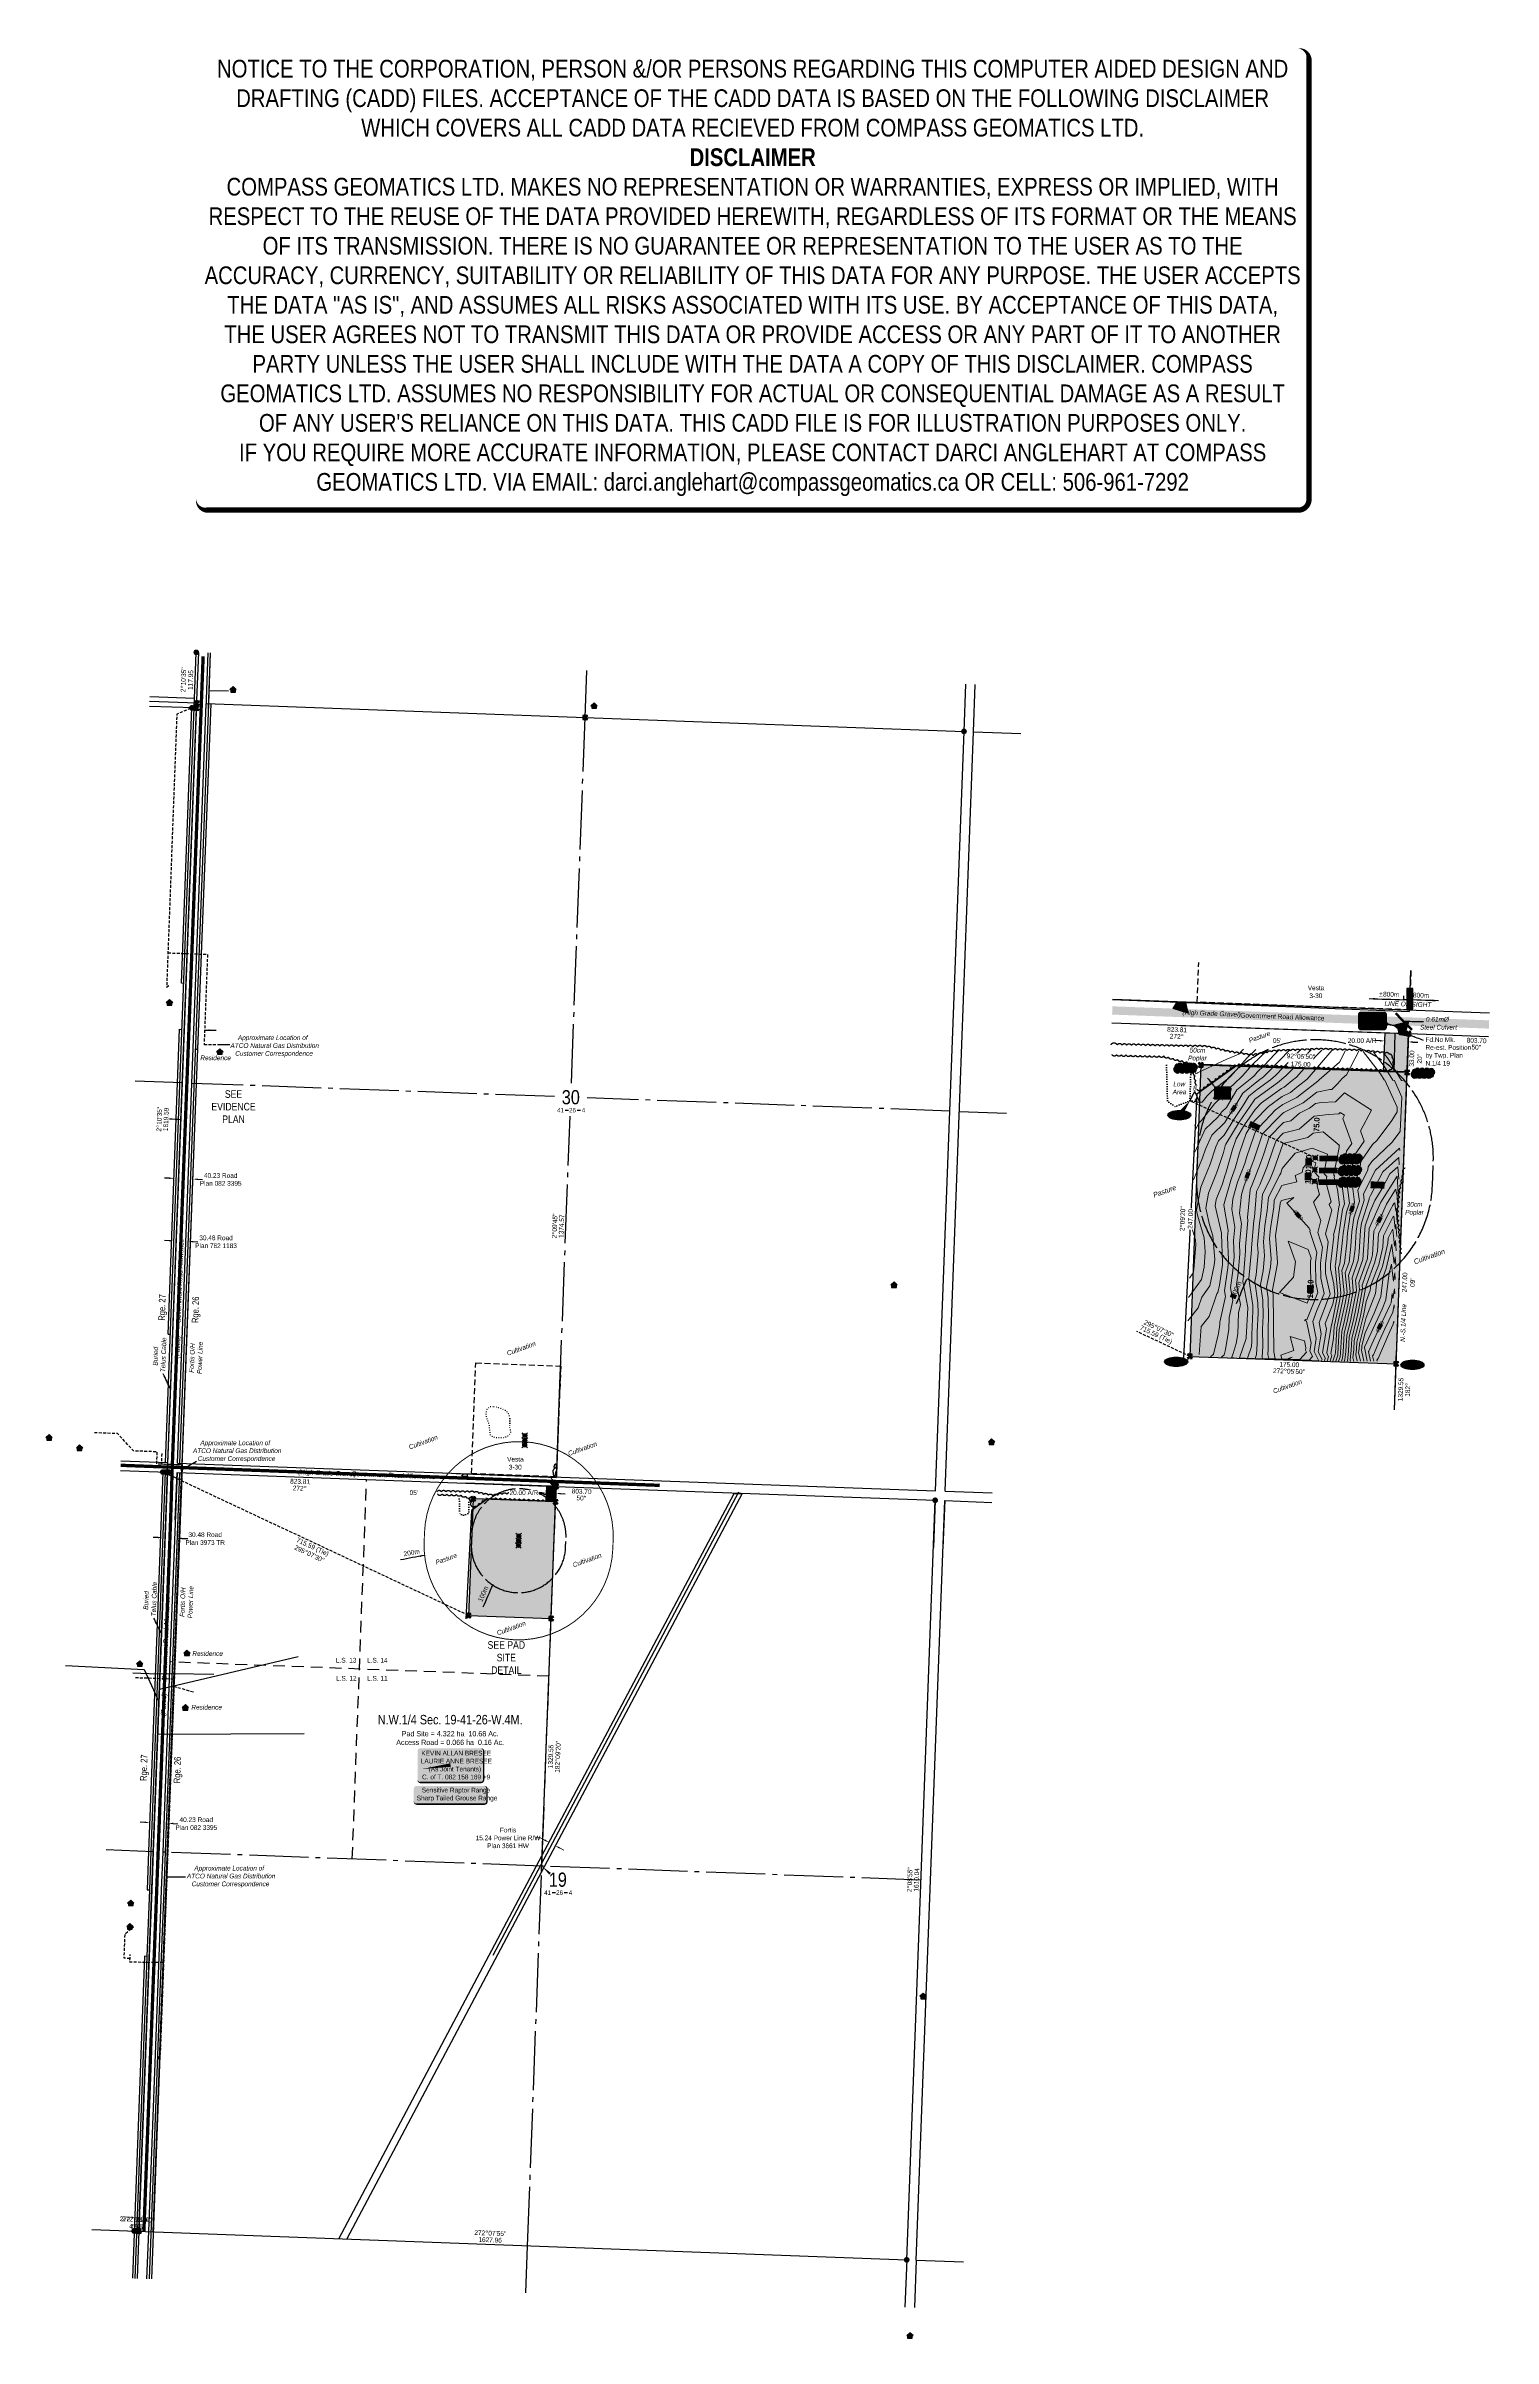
# Model space of a CAD drawing. Extents: x 313466 to 316532, y 5823964 to 5828818.
import ezdxf
from ezdxf.enums import TextEntityAlignment as Align

# ---------------------------------------------------------------- set-up
doc = ezdxf.new("R2010")
doc.units = 0
doc.header["$LTSCALE"] = 5
doc.header["$PDSIZE"] = 0.5
for name, pattern in [('0', [1, 1, 0]), ('DASHDOT2', [12.7, 6.35, -3.175, 0, -3.175]), ('foc-ACCESSROAD', [3.75, 2.5, -1.25]), ('foc-BUFFER', [16.75, 15, -1.75]), ('foc-LSD', [8, 5, -3]), ('foc-QUARTERLINE', [33, 25, -3, 2, -3]), ('foc-TIELINE', [1.875, 1.25, -0.625]), ('foc-TOPO', [1, 0.2, -0.8]), ('UG_PIPE', [1.875, 1.25, -0.625])]:
    doc.linetypes.add(name, pattern=pattern)
doc.layers.get('Defpoints').update_dxf_attribs({"color": 9})
for name, color, linetype in [('10', 1, 'Continuous'), ('9', 3, 'Continuous'), ('AS-FENCE', 48, 'foc-FENCE'), ('AS-OWNER', 7, 'Continuous'), ('AS-PIPE-UG', 44, 'UG_PIPE'), ('AS-PIPE-UG-T', 44, 'Continuous'), ('AS-POWER', 104, 'foc-POWER'), ('AS-POWER-T', 104, 'Continuous'), ('AS-RESIDENCE', 14, 'Continuous'), ('AS-ROADS', 254, 'Continuous'), ('AS-TELEPHONE', 224, 'foc-TEL'), ('AS-TELEPHONE-T', 224, 'Continuous'), ('AS-UNDERLAY-H', 141, 'Continuous'), ('AS-WILDLIFE', 131, 'DASHDOT2'), ('AUX-BUFFER', 7, 'foc-BUFFER'), ('C-SYMBOL', 7, 'Continuous'), ('C-WS', 13, 'foc-ACCESSROAD'), ('C-WS-S', 13, 'Continuous'), ('CG-NOTES', 7, 'Continuous'), ('D-TXT', 6, 'Continuous'), ('F-RW', 190, 'Continuous'), ('L-AREAREQUIRED', 7, 'Continuous'), ('L-BD', 7, 'Continuous'), ('L-DETAIL-T', 3, 'Continuous'), ('L-MON', 1, 'Continuous'), ('L-QSEC', 8, 'foc-QUARTERLINE'), ('L-ROAD-T', 7, 'Continuous'), ('L-SEC', 7, 'Continuous'), ('L-SECLBL', 7, 'Continuous'), ('L-SECTION-LSD', 7, 'foc-LSD'), ('L-TIE', 7, 'foc-TIELINE'), ('L-TITLEDB', 4, 'Continuous'), ('L-TITLEDB-T', 4, 'Continuous'), ('P-ELEVATION', 7, 'Continuous'), ('P-PROPOSED', 10, 'Continuous'), ('P-PROPOSED-H', 21, 'Continuous'), ('P-TXT', 4, 'Continuous'), ('PATTERN_CLASS', 7, 'Continuous'), ('T-BUSH', 110, '0'), ('T-BUSH-T', 110, 'Continuous'), ('T-LOW-AREA', 48, 'foc-TOPO'), ('T-LOW-AREA-T', 48, 'Continuous'), ('T-TIE', 201, 'foc-TIELINE')]:
    doc.layers.add(name, color=color, linetype=linetype)
for name, color, linetype, lineweight in [('AS-GENERAL', 48, 'Continuous', 18), ('C-WS-T', 13, 'Continuous', 9), ('F-RW-T', 190, 'Continuous', 9), ('T-TEXT', 48, 'Continuous', 18), ('T-TIE-T', 201, 'Continuous', 18)]:
    doc.layers.add(name, color=color, linetype=linetype, lineweight=lineweight)
doc.layers.add('C-TOPO-MAJR', color=7, linetype='Continuous', lineweight=15, true_color=0xd3aa5f)
doc.layers.add('C-TOPO-MINR', color=7, linetype='Continuous', lineweight=13, true_color=0xe9d5af)
doc.layers.add('C-TOPO-MAJR-TEXT', color=7, linetype='Continuous', true_color=0x644b1b)
doc.layers.add('DISCLAIMER', color=7, linetype='Continuous', plot=False)
doc.styles.add('100L', font='ARIALN.TTF', dxfattribs={"height": 11})
doc.styles.add('175L', font='ARIALN.TTF', dxfattribs={"height": 20})
doc.styles.add('80', font='ARIALN.TTF', dxfattribs={"height": 10})
doc.styles.add('80CG', font='ARIALN.TTF', dxfattribs={"height": 10})
doc.styles.add('80L', font='ARIALN.TTF', dxfattribs={"height": 10})
doc.styles.add('80LS', font='ARIALNI.TTF', dxfattribs={"height": 10})
doc.styles.add('BOLD', font='ARIALNB.TTF')
doc.styles.add('foc-LtypeFont', font='ARIALN.TTF', dxfattribs={"height": 7.35})
doc.styles.add('SIMPLEX', font='ARIALN.TTF')
doc.linetypes.add('foc-FENCE', pattern='A,10,-1,["X",foc-LtypeFont,S=0.2,R=0,X=-0.625,Y=-0.75],-1.24', length=12.24)
doc.linetypes.add('foc-FENCE-NOLINE', pattern='A,0,-6,["X",foc-LtypeFont,S=0.2,R=0,X=-0.625,Y=-0.75],-6.24', length=12.24)
doc.linetypes.add('foc-POWER', pattern='A,6,-1,["P",foc-LtypeFont,S=0.2,R=0,X=-0.625,Y=-0.75],-1.24,4', length=12.24)
doc.linetypes.add('foc-POWER-NOLINE', pattern='A,0,-4,["P",foc-LtypeFont,S=0.2,R=0,X=-0.625,Y=-0.75],-8.24', length=12.24)
doc.linetypes.add('foc-TEL', pattern='A,2,-1,["T",foc-LtypeFont,S=0.2,R=0,X=-0.425,Y=-0.75],-1.24,8', length=12.24)
doc.linetypes.add('foc-TEL-NOLINE', pattern='A,0,-2,["T",foc-LtypeFont,S=0.2,R=0,X=-0.425,Y=-0.75],-10.24', length=12.24)
doc.dimstyles.new('CG2011', dxfattribs={"dimscale": 5, "dimtxt": 9, "dimasz": 2, "dimexe": 0.2, "dimexo": 0.0625, "dimgap": 0.5, "dimtad": 0, "dimtih": 1, "dimtoh": 1, "dimzin": 0, "dimdsep": 46, "dimtxsty": '80CG', "dimcen": 0.1, "dimse1": 1, "dimse2": 1, "dimclrd": 256, "dimclrt": 256, "dimaunit": 1, "dimadec": 4, "dimazin": 0, "dimtfac": 0.06, "dimtofl": 0, "dimtmove": 0, "dimatfit": 1, "dimfxl": 0.2, "dimtolj": 1, "dimtzin": 0, "dimlwd": -1, "dimarcsym": 0})
doc.dimstyles.new('COMPASS', dxfattribs={"dimscale": 5, "dimtxt": 10, "dimasz": 2.5, "dimexe": 0.2, "dimexo": 0.0625, "dimgap": 0.5, "dimtad": 0, "dimtih": 1, "dimtoh": 1, "dimzin": 0, "dimdsep": 46, "dimtxsty": '80', "dimcen": 0.1, "dimse1": 1, "dimse2": 1, "dimclrd": 256, "dimclrt": 256, "dimaunit": 1, "dimadec": 4, "dimazin": 0, "dimtfac": 0.06, "dimtofl": 0, "dimtmove": 0, "dimatfit": 1, "dimfxl": 0.2, "dimtolj": 1, "dimtzin": 0, "dimlwd": -1, "dimarcsym": 0})
doc.dimstyles.new('Compass 5 000', dxfattribs={"dimscale": 5, "dimtxt": 9, "dimasz": 2, "dimexe": 0.2, "dimexo": 0.0625, "dimgap": 0.5, "dimtad": 0, "dimtih": 1, "dimtoh": 1, "dimzin": 0, "dimdsep": 46, "dimtxsty": '80CG', "dimcen": 0.1, "dimse1": 1, "dimse2": 1, "dimclrd": 256, "dimclrt": 256, "dimaunit": 1, "dimadec": 4, "dimazin": 0, "dimtfac": 0.06, "dimtofl": 0, "dimtmove": 0, "dimatfit": 1, "dimfxl": 0.2, "dimtolj": 1, "dimtzin": 0, "dimlwd": -1, "dimarcsym": 0})

# ---------------------------------------------------------------- blocks, each defined once
blk = doc.blocks.new('fdia')
at = {"color": 255, "const_width": 1}
blk.add_lwpolyline([(-0.5, 0, 1), (0.5, 0, 1)], format="xyb", close=True, dxfattribs=at)
blk = doc.blocks.new('Fdiaa')
blk.add_blockref('fdia', (0, 0))
blk = doc.blocks.new('fdib')
at = {"color": 1, "const_width": 1.6}
blk.add_lwpolyline([(-0.4, 0, 1), (0.4, 0, 1)], format="xyb", close=True, dxfattribs=at)
at = {"color": 1}
blk.add_circle((0, 0), 0.8, dxfattribs=at)
blk = doc.blocks.new('Fdibb')
blk.add_blockref('fdib', (0, 0))
blk = doc.blocks.new('fdicc')
for name in ['Fdibb', 'Fdiaa']:
    blk.add_blockref(name, (0, 0))
blk = doc.blocks.new('FDI')
blk.add_blockref('fdicc', (0, 0))
blk = doc.blocks.new('res_occ')
for points in [[(0.1, 0.89), (-1.26, -0.37), (1.46, -0.37)], [(-0.9, -1.43), (1.1, -1.43), (1.1, -0.37), (-0.9, -0.37)]]:
    blk.add_hatch(color=14).paths.add_polyline_path(points)
at = {"color": 14}
for points in [[(0.1, 0.89), (-1.26, -0.37), (1.46, -0.37)], [(-0.9, -1.43), (1.1, -1.43), (1.1, -0.37), (-0.9, -0.37)]]:
    blk.add_lwpolyline(points, close=True, dxfattribs=at)
blk = doc.blocks.new('L-SECLBL')
at = {"layer": '9', "color": 7}
for p, q in [((-5.1, -27.8), (-12.3, -27.8)), ((20.7, -27.8), (13.5, -27.8))]:
    blk.add_line(p, q, dxfattribs=at)
at = {"layer": '10', "color": 2, "style": 'SIMPLEX'}
blk.add_attdef('SEC', text='', height=30, dxfattribs=at).set_placement((0, 0), align=Align.MIDDLE)
at = {"layer": '10', "color": 5, "style": '80L'}
blk.add_attdef('TWP', text='', height=9.5, dxfattribs=at).set_placement((-14.4, -27.4), align=Align.MIDDLE_RIGHT)
blk.add_attdef('RGE', text='', height=9.5, dxfattribs=at).set_placement((3.6, -27.4), align=Align.MIDDLE_CENTER)
blk.add_attdef('MER', text='', height=9.5, dxfattribs=at).set_placement((23.2, -27.4), align=Align.MIDDLE_LEFT)
blk = doc.blocks.new('TEMP')
h = blk.add_hatch(color=255)
h.dxf.hatch_style = 1
h.paths.add_polyline_path([(0, 0.25), (-0.67, 1.15), (-0.67, 0.67), (-1.15, 0.67), (-0.25, 0), (-1.15, -0.67), (-0.67, -0.67), (-0.67, -1.15), (0, -0.25), (0.67, -1.15), (0.67, -0.67), (1.15, -0.67), (0.25, 0), (1.15, 0.67), (0.67, 0.67), (0.67, 1.15)])
h.paths.add_polyline_path([(0.57, 0.85), (0.57, 0.57), (0.85, 0.57), (0.08, 0), (0.85, -0.57), (0.57, -0.57), (0.57, -0.85), (0, -0.08), (-0.57, -0.85), (-0.57, -0.57), (-0.85, -0.57), (-0.08, 0), (-0.85, 0.57), (-0.57, 0.57), (-0.57, 0.85), (0, 0.08)], flags=16)
h = blk.add_hatch(color=1)
h.dxf.hatch_style = 1
h.paths.add_polyline_path([(0, 0.08), (-0.57, 0.85), (-0.57, 0.57), (-0.85, 0.57), (-0.08, 0), (-0.85, -0.57), (-0.57, -0.57), (-0.57, -0.85), (0, -0.08), (0.57, -0.85), (0.57, -0.57), (0.85, -0.57), (0.08, 0), (0.85, 0.57), (0.57, 0.57), (0.57, 0.85)])
at = {"color": 1}
for p, q in [((-0.08, 0), (0.08, 0)), ((0, 0.08), (0, -0.08))]:
    blk.add_line(p, q, dxfattribs=at)
at = {"color": 255, "flags": 128}
blk.add_lwpolyline([(-0.25, 0), (-1.15, 0.67), (-0.67, 0.67), (-0.67, 1.15), (0, 0.25), (0.67, 1.15), (0.67, 0.67), (1.15, 0.67), (0.25, 0), (1.15, -0.67), (0.67, -0.67), (0.67, -1.15), (0, -0.25), (-0.67, -1.15), (-0.67, -0.67), (-1.15, -0.67)], close=True, dxfattribs=at)
at = {"color": 1, "flags": 128}
blk.add_lwpolyline([(-0.08, 0), (-0.85, 0.57), (-0.57, 0.57), (-0.57, 0.85), (0, 0.08), (0.57, 0.85), (0.57, 0.57), (0.85, 0.57), (0.08, 0), (0.85, -0.57), (0.57, -0.57), (0.57, -0.85), (0, -0.08), (-0.57, -0.85), (-0.57, -0.57), (-0.85, -0.57)], close=True, dxfattribs=at)
blk = doc.blocks.new('*D468')
at = {"layer": 'Defpoints', "color": 0, "transparency": 16777216}
for p in [(313737.8, 5826433.1), (313778, 5826431.5), (313777.5, 5826418.3)]:
    blk.add_point(p, dxfattribs=at)
at = {"layer": 'L-TITLEDB-T', "transparency": 16777216}
for p, q in [((313727.3, 5826420.2), (313717.3, 5826420.6)), ((313787.5, 5826418), (313797.5, 5826417.6))]:
    blk.add_line(p, q, dxfattribs=at)
for points in [[(313727.4, 5826421.9), (313727.3, 5826418.6), (313737.3, 5826419.9)], [(313787.6, 5826419.6), (313787.5, 5826416.3), (313777.5, 5826418.3)]]:
    blk.add_solid(points, dxfattribs=at)
at = {"layer": 'L-TITLEDB-T', "transparency": 16777216, "insert": (313836.3, 5826417.6), "char_height": 10, "attachment_point": 5, "style": '80CG'}
blk.add_mtext('\\A1;40.23 Road\\PPlan 082 3395', dxfattribs=at)
blk = doc.blocks.new('*D469')
at = {"layer": 'Defpoints', "color": 0, "transparency": 16777216}
for p in [(313737.4, 5826293.6), (313767.6, 5826286.3), (313767.9, 5826292.5)]:
    blk.add_point(p, dxfattribs=at)
at = {"layer": 'L-TITLEDB-T', "transparency": 16777216}
for p, q in [((313727.2, 5826287.8), (313717.2, 5826288.2)), ((313777.6, 5826285.9), (313787.6, 5826285.5))]:
    blk.add_line(p, q, dxfattribs=at)
for points in [[(313727.2, 5826289.5), (313727.1, 5826286.2), (313737.2, 5826287.4)], [(313777.7, 5826287.6), (313777.6, 5826284.2), (313767.6, 5826286.3)]]:
    blk.add_solid(points, dxfattribs=at)
at = {"layer": 'L-TITLEDB-T', "transparency": 16777216, "insert": (313826.4, 5826285.5), "char_height": 10, "attachment_point": 5, "style": '80CG'}
blk.add_mtext('\\A1;30.48 Road\\PPlan 762 1183', dxfattribs=at)
blk = doc.blocks.new('*D505')
at = {"layer": 'Defpoints', "color": 0, "transparency": 16777216}
for p in [(313713.5, 5825664.6), (313743.8, 5825657.7), (313744, 5825663.5)]:
    blk.add_point(p, dxfattribs=at)
at = {"layer": 'L-TITLEDB-T', "transparency": 16777216}
for p, q in [((313703.3, 5825659.3), (313693.3, 5825659.6)), ((313753.7, 5825657.3), (313766.4, 5825656.9))]:
    blk.add_line(p, q, dxfattribs=at)
for points in [[(313703.4, 5825660.9), (313703.2, 5825657.6), (313713.3, 5825658.9)], [(313753.8, 5825659), (313753.7, 5825655.7), (313743.8, 5825657.7)]]:
    blk.add_solid(points, dxfattribs=at)
at = {"layer": 'L-TITLEDB-T', "transparency": 16777216, "insert": (313803.4, 5825656.9), "char_height": 10, "attachment_point": 5, "style": '80CG'}
blk.add_mtext('\\A1;30.48 Road\\PPlan 3973 TR', dxfattribs=at)
blk = doc.blocks.new('WC')
at = {"layer": 'L-MON'}
h = blk.add_hatch(color=255, dxfattribs=at)
h.dxf.hatch_style = 1
edge = h.paths.add_edge_path()
edge.add_arc((0, 0), 0.9, 0, 360)
at = {"layer": 'L-MON', "color": 240, "flags": 128}
for points in [[(-0.62, 0.5), (-1.23, 1.12)], [(0.52, 0.61), (1.13, 1.21)], [(-1.18, -1.18), (-0.56, -0.57)], [(1.16, -1.18), (0.56, -0.57)]]:
    blk.add_lwpolyline(points, dxfattribs=at)
at = {"layer": 'L-MON', "color": 240}
for radius in [0.8, 0.373]:
    blk.add_circle((0, 0), radius, dxfattribs=at)
blk = doc.blocks.new('*D510')
at = {"layer": 'Defpoints', "color": 0, "transparency": 16777216}
for p in [(314533.9, 5825017.7), (314531.8, 5825013.6), (314547.4, 5825010.5)]:
    blk.add_point(p, dxfattribs=at)
at = {"layer": 'F-RW-T', "transparency": 16777216}
for p, q in [((314514.1, 5825023), (314504.1, 5825023)), ((314522.9, 5825018.3), (314514.1, 5825023)), ((314554.1, 5825001.8), (314562.9, 5824997.1))]:
    blk.add_line(p, q, dxfattribs=at)
for points in [[(314523.7, 5825019.8), (314522.2, 5825016.8), (314531.8, 5825013.6)], [(314554.8, 5825003.3), (314553.3, 5825000.3), (314545.2, 5825006.5)]]:
    blk.add_solid(points, dxfattribs=at)
at = {"layer": 'F-RW-T', "transparency": 16777216, "insert": (314445, 5825023), "char_height": 10, "attachment_point": 5, "style": '80CG'}
blk.add_mtext('\\A1;Fortis\\P15.24 Power Line R/W\\PPlan 3661 HW', dxfattribs=at)
blk = doc.blocks.new('*U504')
h = blk.add_hatch(color=255)
edge = h.paths.add_edge_path()
edge.add_line((-71.5, -20), (71.5, -20))
edge.add_arc((71.5, -14), 6, 270, 360)
edge.add_line((77.5, -14), (77.5, 12.5))
edge.add_arc((71.5, 12.5), 6, 0, 90)
edge.add_line((71.5, 18.5), (-71.5, 18.5))
edge.add_arc((-71.5, 12.5), 6, 90, 180)
edge.add_line((-77.5, 12.5), (-77.5, -14))
edge.add_arc((-71.5, -14), 6, 180, 270)
at = {"color": 131, "linetype": 'Continuous', "flags": 128}
blk.add_lwpolyline([(-71.5, -20, 3, 3, 0), (71.5, -20, 3, 3, 0.414214), (77.5, -14, 3, 3, 0), (77.5, 12.5, 3, 0, 0.414214), (71.5, 18.5, 0, 0, 0), (-71.5, 18.5, 0, 0, 0.414214), (-77.5, 12.5, 0, 0, 0), (-77.5, -14, 0, 3, 0.414214)], format="xyseb", close=True, dxfattribs=at)
at = {"color": 131, "style": '80'}
blk.add_attdef('ENTER_TEXT_001', (-36, -5), '', height=10, dxfattribs=at)
blk = doc.blocks.new('*U511')
h = blk.add_hatch(color=59)
edge = h.paths.add_edge_path()
edge.add_line((-64, -37), (64, -37))
edge.add_arc((64, -31), 6, 270, 360)
edge.add_line((70, -31), (70, 29.5))
edge.add_arc((64, 29.5), 6, 0, 90)
edge.add_line((64, 35.5), (-64, 35.5))
edge.add_arc((-64, 29.5), 6, 90, 180)
edge.add_line((-70, 29.5), (-70, -31))
edge.add_arc((-64, -31), 6, 180, 270)
at = {"color": 1, "flags": 128}
blk.add_lwpolyline([(-64, -37, 3, 3, 0), (64, -37, 3, 3, 0.414214), (70, -31, 3, 3, 0), (70, 29.5, 3, 0, 0.414214), (64, 35.5, 0, 0, 0), (-64, 35.5, 0, 0, 0.414214), (-70, 29.5, 0, 0, 0), (-70, -31, 0, 3, 0.414214)], format="xyseb", close=True, dxfattribs=at)
blk.add_lwpolyline([(-61.5, -8.6, 0, 7.5, 0), (0, 0, 0, 0, 0)], format="xyseb", dxfattribs=at)
at = {"color": 1, "style": '80'}
blk.add_attdef('ENTER_TEXT_001', (-36, -5), '', height=10, dxfattribs=at)
blk = doc.blocks.new('*D512')
at = {"layer": 'Defpoints', "color": 0, "transparency": 16777216}
for p in [(313686.1, 5825068.7), (313726.3, 5825067.1), (313725.8, 5825053.9)]:
    blk.add_point(p, dxfattribs=at)
at = {"layer": 'L-TITLEDB-T', "transparency": 16777216}
for p, q in [((313675.6, 5825055.8), (313665.6, 5825056.2)), ((313735.8, 5825053.6), (313745.8, 5825053.2))]:
    blk.add_line(p, q, dxfattribs=at)
for points in [[(313675.7, 5825057.5), (313675.6, 5825054.2), (313685.6, 5825055.5)], [(313735.9, 5825055.2), (313735.7, 5825051.9), (313725.8, 5825053.9)]]:
    blk.add_solid(points, dxfattribs=at)
at = {"layer": 'L-TITLEDB-T', "transparency": 16777216, "insert": (313784.6, 5825053.2), "char_height": 10, "attachment_point": 5, "style": '80CG'}
blk.add_mtext('\\A1;40.23 Road\\PPlan 082 3395', dxfattribs=at)
blk = doc.blocks.new('WC2')
at = {"layer": 'L-MON'}
h = blk.add_hatch(color=255, dxfattribs=at)
h.dxf.hatch_style = 1
edge = h.paths.add_edge_path()
edge.add_arc((0, 0), 0.9, 0, 360)
at = {"layer": 'L-MON', "color": 14, "flags": 128}
for points in [[(-0.62, 0.5), (-1.23, 1.12)], [(0.52, 0.61), (1.13, 1.21)], [(-1.18, -1.18), (-0.56, -0.57)], [(1.16, -1.18), (0.56, -0.57)]]:
    blk.add_lwpolyline(points, dxfattribs=at)
at = {"layer": 'L-MON', "color": 14}
for radius in [0.8, 0.373]:
    blk.add_circle((0, 0), radius, dxfattribs=at)
blk = doc.blocks.new('*D515')
at = {"layer": 'Defpoints', "color": 0, "transparency": 16777216}
blk.add_point((314546.5, 5825757.3), dxfattribs=at)
at = {"layer": 'P-TXT', "transparency": 16777216}
for p, q in [((314516.4, 5825753.7), (314506.4, 5825754.1)), ((314556.4, 5825752.2), (314566.3, 5825751.8))]:
    blk.add_line(p, q, dxfattribs=at)
for points in [[(314516.4, 5825755.4), (314516.3, 5825752.1), (314526.4, 5825753.3)], [(314556.4, 5825753.9), (314556.3, 5825750.6), (314546.4, 5825752.6)]]:
    blk.add_solid(points, dxfattribs=at)
at = {"layer": 'P-TXT', "transparency": 16777216, "insert": (314478.7, 5825754.1), "char_height": 10, "attachment_point": 5, "style": '80CG', "bg_fill": 3, "box_fill_scale": 1.1, "bg_fill_color": 256, "bg_fill_true_color": 13158600, "bg_fill_transparency": 0}
blk.add_mtext('\\A1;20.00 A/R', dxfattribs=at)
at = {"layer": 'Defpoints', "color": 0, "transparency": 16777216}
for p in [(314526.4, 5825753.3), (314526.6, 5825758)]:
    blk.add_point(p, dxfattribs=at)
blk = doc.blocks.new('*D526')
at = {"layer": 'Defpoints', "color": 0, "transparency": 16777216}
for p in [(316302, 5826702.6), (316302.3, 5826710.9), (316352, 5826700.7)]:
    blk.add_point(p, dxfattribs=at)
at = {"layer": 'P-TXT', "transparency": 16777216}
for p, q in [((316292.3, 5826711.3), (316282.4, 5826711.6)), ((316362.3, 5826708.6), (316372.3, 5826708.2))]:
    blk.add_line(p, q, dxfattribs=at)
for points in [[(316292.4, 5826712.9), (316292.3, 5826709.6), (316302.3, 5826710.9)], [(316362.4, 5826710.3), (316362.2, 5826707), (316352.3, 5826709)]]:
    blk.add_solid(points, dxfattribs=at)
at = {"layer": 'P-TXT', "transparency": 16777216, "insert": (316254.6, 5826711.6), "char_height": 10, "attachment_point": 5, "style": '80CG'}
blk.add_mtext('\\A1;20.00 A/R', dxfattribs=at)
blk = doc.blocks.new('*U527')
at = {"layer": 'P-ELEVATION'}
h = blk.add_hatch(color=111, dxfattribs=at)
h.dxf.hatch_style = 1
edge = h.paths.add_edge_path()
edge.add_ellipse((0, 0), major_axis=(-24.4, 0), ratio=0.410256, start_angle=0, end_angle=360)
at = {"layer": 'P-ELEVATION', "color": 7, "flags": 128}
blk.add_lwpolyline([(0, 0, 12.5, 0, 0), (22.3, 30.2, 0, 0, 0)], format="xyseb", dxfattribs=at)
at = {"layer": 'P-ELEVATION', "color": 7}
blk.add_ellipse((0, 0), major_axis=(-24.4, 0), ratio=0.410256, dxfattribs=at)
at = {"layer": 'P-ELEVATION', "style": '80'}
blk.add_attdef('ELEVATION', text='', height=10, dxfattribs=at).set_placement((0, 0), align=Align.MIDDLE_CENTER)
blk = doc.blocks.new('*U528')
h = blk.add_hatch(color=255)
edge = h.paths.add_edge_path()
edge.add_line((-24, -20), (24, -20))
edge.add_arc((24, -14), 6, 270, 360)
edge.add_line((30, -14), (30, 12.5))
edge.add_arc((24, 12.5), 6, 0, 90)
edge.add_line((24, 18.5), (-24, 18.5))
edge.add_arc((-24, 12.5), 6, 90, 180)
edge.add_line((-30, 12.5), (-30, -14))
edge.add_arc((-24, -14), 6, 180, 270)
at = {"color": 1, "flags": 128}
blk.add_lwpolyline([(-24, -20, 3, 3, 0), (24, -20, 3, 3, 0.414214), (30, -14, 3, 3, 0), (30, 12.5, 3, 0, 0.414214), (24, 18.5, 0, 0, 0), (-24, 18.5, 0, 0, 0.414214), (-30, 12.5, 0, 0, 0), (-30, -14, 0, 3, 0.414214)], format="xyseb", close=True, dxfattribs=at)
for points in [[(65.6, -16.2, 0, 7.5, 0), (0, 0, 0, 0, 0)], [(4.6, -4.7, 0, 7.5, 0), (0, 0, 0, 0, 0)]]:
    blk.add_lwpolyline(points, format="xyseb", dxfattribs=at)
at = {"color": 1, "style": '80'}
blk.add_attdef('ENTER_TEXT_001', (-26.8, -4.9), '', height=10, dxfattribs=at)
blk = doc.blocks.new('we')
at = {"layer": 'P-ELEVATION'}
h = blk.add_hatch(color=111, dxfattribs=at)
h.dxf.hatch_style = 1
edge = h.paths.add_edge_path()
edge.add_ellipse((0, 0), major_axis=(-24.4, 0), ratio=0.410256, start_angle=0, end_angle=360)
at = {"layer": 'P-ELEVATION', "color": 7, "flags": 128}
blk.add_lwpolyline([(0, 0, 12.5, 0, 0), (-12.4, -6.4, 0, 0, 0)], format="xyseb", dxfattribs=at)
at = {"layer": 'P-ELEVATION', "color": 7}
blk.add_ellipse((0, 0), major_axis=(-24.4, 0), ratio=0.410256, dxfattribs=at)
at = {"layer": 'P-ELEVATION', "style": '80'}
blk.add_attdef('ELEVATION', text='', height=10, dxfattribs=at).set_placement((0, 0), align=Align.MIDDLE_CENTER)
blk = doc.blocks.new('wa')
at = {"layer": 'P-ELEVATION'}
h = blk.add_hatch(color=111, dxfattribs=at)
h.dxf.hatch_style = 1
edge = h.paths.add_edge_path()
edge.add_arc((-17.4, -4.5), 6.1, 215, 325)
edge.add_arc((-7.4, -4.5), 6.1, 215, 325)
edge.add_arc((2.6, -4.5), 6.1, 215, 325)
edge.add_arc((12.7, -4.5), 6.1, 215, 325)
edge.add_arc((18.1, -3.7), 4.32, 263.4336, 373.4336)
edge.add_arc((18.8, 2.3), 6.1, 305, 415)
edge.add_arc((17.5, 4.4), 5.69, 30.6955, 140.6955)
edge.add_arc((8.1, 4.5), 6.1, 35, 145)
edge.add_arc((-1.9, 4.5), 6.1, 35, 145)
edge.add_arc((-11.9, 4.5), 6.1, 35, 145)
edge.add_arc((-18, 3.8), 4.33, 75.4261, 185.4261)
edge.add_arc((-18.4, -2.3), 6.96, 125, 235)
at = {"color": 240, "flags": 128}
blk.add_lwpolyline([(-22.4, -8, 0.520567), (-12.3, -8, 0.520567), (-2.4, -8, 0.520567), (7.6, -8, 0.520567), (17.6, -8, 0.520567), (22.4, -2.7, 0.520567), (22.4, 7.3, 0.520567), (13.1, 8, 0.520567), (3.1, 8, 0.520567), (-6.9, 8, 0.520567), (-16.9, 8, 0.520567), (-22.4, 3.4, 0.520567)], format="xyb", close=True, dxfattribs=at)
at = {"layer": 'P-ELEVATION', "color": 240, "flags": 128}
blk.add_lwpolyline([(0, 0, 12.5, 0, 0), (-12.4, -6.4, 0, 0, 0)], format="xyseb", dxfattribs=at)
at = {"layer": 'P-ELEVATION', "color": 240, "style": '80'}
blk.add_attdef('ELEVATION', text='', height=10, dxfattribs=at).set_placement((0, 0), align=Align.MIDDLE_CENTER)
blk = doc.blocks.new('Disclaimer_Legal')
at = {"layer": 'DISCLAIMER', "color": 254, "flags": 128}
blk.add_lwpolyline([(-3613, -1105, 37.5, 37.5, 0), (4096, -1105, 37.5, 37.5, 0.414214), (4171, -1030, 37.5, 37.5, 0), (4171, 2079, 37.5, 0, 0.414214), (4096, 2154, 0, 0, 0), (-3613, 2154, 0, 0, 0.414214), (-3688, 2079, 0, 0, 0), (-3688, -1030, 0, 37.5, 0.414214)], format="xyseb", close=True, dxfattribs=at)
at = {"layer": 'DISCLAIMER', "color": 254, "insert": (242, 534), "char_height": 125, "width": 7717.57, "attachment_point": 5, "style": '80'}
blk.add_mtext('NOTICE TO THE CORPORATION, PERSON &/OR PERSONS REGARDING THIS COMPUTER AIDED DESIGN AND DRAFTING (CADD) FILES. ACCEPTANCE OF THE CADD DATA IS BASED ON THE FOLLOWING DISCLAIMER WHICH COVERS ALL CADD DATA RECIEVED FROM COMPASS GEOMATICS LTD.\\P{\\fArial Narrow|b1|i0|c0|p34;DISCLAIMER}\\PCOMPASS GEOMATICS LTD. MAKES NO REPRESENTATION OR WARRANTIES, EXPRESS OR IMPLIED, WITH RESPECT TO THE REUSE OF THE DATA PROVIDED HEREWITH, REGARDLESS OF ITS FORMAT OR THE MEANS OF ITS TRANSMISSION. THERE IS NO GUARANTEE OR REPRESENTATION TO THE USER AS TO THE ACCURACY, CURRENCY, SUITABILITY OR RELIABILITY OF THIS DATA FOR ANY PURPOSE. THE USER ACCEPTS THE DATA "AS IS", AND ASSUMES ALL RISKS ASSOCIATED WITH ITS USE. BY ACCEPTANCE OF THIS DATA, THE USER AGREES NOT TO TRANSMIT THIS DATA OR PROVIDE ACCESS OR ANY PART OF IT TO ANOTHER PARTY UNLESS THE USER SHALL INCLUDE WITH THE DATA A COPY OF THIS DISCLAIMER. COMPASS GEOMATICS LTD. ASSUMES NO RESPONSIBILITY FOR ACTUAL OR CONSEQUENTIAL DAMAGE AS A RESULT OF ANY USER\'S RELIANCE ON THIS DATA. THIS CADD FILE IS FOR ILLUSTRATION PURPOSES ONLY.\\PIF YOU REQUIRE MORE ACCURATE INFORMATION, PLEASE CONTACT DARCI ANGLEHART AT COMPASS GEOMATICS LTD. VIA EMAIL: darci.anglehart@compassgeomatics.ca OR CELL: 506-961-7292', dxfattribs=at)

msp = doc.modelspace()

# ---------------------------------------------------------------- hatches: boundary and pattern name
at = {"layer": 'AS-ROADS'}
h = msp.add_hatch(color=256, dxfattribs=at)
h.dxf.hatch_style = 1
h.paths.add_polyline_path([(315862.777, 5826793.29), (315880.444, 5826792.298), (315885.598, 5826769.527), (315854.394, 5826779.785)])
h = msp.add_hatch(color=256, dxfattribs=at)
h.dxf.hatch_style = 1
h.paths.add_polyline_path([(316333.709, 5826724.135), (316330.739, 5826736.353), (316320.872, 5826744.498), (316352.799, 5826752.144), (316346.887, 5826732.728), (316348.712, 5826721.785)])
h = msp.add_hatch(color=256, dxfattribs=at)
h.dxf.hatch_style = 1
h.paths.add_polyline_path([(314539.224, 5825766.656), (314538.036, 5825771.543), (314534.089, 5825774.801), (314546.86, 5825777.86), (314544.495, 5825770.093), (314545.225, 5825765.716)])
at = {"layer": 'AS-UNDERLAY-H'}
h = msp.add_hatch(color=256, dxfattribs=at)
h.dxf.hatch_style = 1
h.paths.add_polyline_path([(316349.11, 5826822.192), (316349.11, 5826779.101), (316362.239, 5826779.101), (316362.239, 5826822.192)])
at = {"layer": 'P-PROPOSED-H'}
h = msp.add_hatch(color=256, dxfattribs=at)
h.dxf.hatch_style = 1
h.paths.add_polyline_path([(316299.888, 5826645.754), (316302.991, 5826728.189), (316352.952, 5826726.359), (316349.84, 5826643.925)])
h = msp.add_hatch(color=256, dxfattribs=at)
h.dxf.hatch_style = 1
h.paths.add_polyline_path([(315912.689, 5826659.932), (315889.458, 5826042.936), (316326.618, 5826026.929), (316349.84, 5826643.925)])
h = msp.add_hatch(color=256, dxfattribs=at)
h.dxf.hatch_style = 1
h.paths.add_polyline_path([(314546.921, 5825767.548), (314545.676, 5825734.575), (314525.695, 5825735.307), (314526.937, 5825768.28)])
h = msp.add_hatch(color=256, dxfattribs=at)
h.dxf.hatch_style = 1
h.paths.add_polyline_path([(314370.816, 5825740.978), (314361.524, 5825494.179), (314536.388, 5825487.777), (314545.676, 5825734.575)])

# ---------------------------------------------------------------- linework, layer by layer
at = {"flags": 128}
msp.add_lwpolyline([(316342.827, 5826798.247), (316343.068, 5826806.126)], dxfattribs=at)
at = {"layer": 'AS-FENCE', "flags": 128}
for points in [[(316354.749, 5826773.625), (316357.994, 5826860.039)], [(315726.007, 5826798.797), (316354.749, 5826773.625)], [(316322.169, 5826646.478), (316324.807, 5826726.878), (315870.677, 5826743.19)], [(315988.489, 5826658.345), (315903.979, 5826598.458), (315875.319, 5826025.695)], [(316349.91, 5826645.549), (315918.414, 5826660.895)], [(314547.64, 5825786.452), (314555.797, 5826003.662), (314556.669, 5826030.647)], [(314334.799, 5825794.973), (314547.64, 5825786.452)], [(314534.608, 5825735.593), (314535.663, 5825767.753), (314354.011, 5825774.278)], [(314401.136, 5825740.34), (314367.332, 5825716.385), (314355.868, 5825487.28)], [(314545.704, 5825735.221), (314373.106, 5825741.36)]]:
    msp.add_lwpolyline(points, dxfattribs=at)
at = {"layer": 'AS-FENCE', "linetype": 'foc-FENCE-NOLINE', "flags": 128}
for points in [[(316322.947, 5825929.401), (316352.952, 5826726.359)], [(314516.207, 5824951.774), (314546.921, 5825767.546)]]:
    msp.add_lwpolyline(points, dxfattribs=at)
at = {"layer": 'AS-GENERAL', "flags": 128}
for points, const_width in [([(316325.502, 5826769.56), (316360.029, 5826734.625)], 4.999), ([(314535.941, 5825784.826), (314549.752, 5825770.852)], 2)]:
    msp.add_lwpolyline(points, dxfattribs=dict(at, const_width=const_width))
at = {"layer": 'AS-PIPE-UG', "flags": 128}
for points in [[(313772.579, 5827415.394), (313743.375, 5827403.067), (313724.449, 5826897.445), (313721.741, 5826825.11), (313728.312, 5826829.506)], [(313724.449, 5826897.445), (313753.108, 5826896.369), (313808.304, 5826894.298), (313801.141, 5826703.34), (313801.103, 5826702.34)], [(313801.141, 5826703.34), (313833.364, 5826703.15)], [(313706.738, 5824554.488), (313714.401, 5824759.208), (313723.087, 5824991.217), (313736.309, 5825344.371), (313736.866, 5825359.249), (313752.088, 5825765.801), (313753.846, 5825812.748), (313717.425, 5825814.11), (313700.844, 5825814.73), (313701.816, 5825840.731), (313651.814, 5825842.601), (313617.78, 5825879.28), (313567.778, 5825881.15)], [(313711.272, 5825836.864), (313710.67, 5825820.778), (313710.467, 5825815.372), (313717.462, 5825815.11), (313754.908, 5825813.71), (313754.103, 5825792.205), (313753.113, 5825765.762), (313708.167, 5824565.179), (313703.386, 5824560.399), (313703.17, 5824554.624)], [(313736.866, 5825359.249), (313653.461, 5825362.075)], [(313736.309, 5825344.371), (313780.48, 5825331.599)], [(313644.254, 5824767.742), (313631.754, 5824768.21), (313633.705, 5824820.332), (313651.738, 5824834.955)], [(313714.401, 5824759.208), (313643.951, 5824759.642), (313644.254, 5824767.742), (313644.557, 5824775.843)]]:
    msp.add_lwpolyline(points, dxfattribs=at)
at = {"layer": 'AS-POWER', "linetype": 'foc-POWER-NOLINE', "flags": 128}
for points in [[(313810.909, 5827425.023), (313815.005, 5827532.802)], [(313693.143, 5824188.825), (313723.499, 5824992.709), (313750.104, 5825696.663), (313785.225, 5826620.766), (313815.785, 5827424.837)]]:
    msp.add_lwpolyline(points, dxfattribs=at)
at = {"layer": 'AS-POWER', "flags": 128}
for points in [[(313811.965, 5827452.817), (313852.644, 5827452.279)], [(314413.735, 5824774.912), (314515.55, 5824966.792), (314934.171, 5825755.716)], [(313650.157, 5825372.639), (313701.364, 5825370.356), (313736.01, 5825371.117), (313821.482, 5825369.786)]]:
    msp.add_lwpolyline(points, dxfattribs=at)
at = {"layer": 'AS-ROADS', "flags": 128}
for points, const_width in [([(313730.191, 5825697.392), (313733.621, 5825808.118), (313799.089, 5827525.547)], 6.999), ([(316523.401, 5826745.797), (315725.154, 5826775.497)], 17.498), ([(314766.558, 5825769.685), (313624.238, 5825812.188)], 6.999), ([(313730.191, 5825697.392), (313673.574, 5824190.259)], 6.999)]:
    msp.add_lwpolyline(points, dxfattribs=dict(at, const_width=const_width))
for points in [[(315862.777, 5826793.29), (315880.444, 5826792.298), (315885.598, 5826769.527), (315854.394, 5826779.785)], [(316333.709, 5826724.135), (316330.739, 5826736.353), (316320.872, 5826744.498), (316352.799, 5826752.144), (316346.887, 5826732.728), (316348.712, 5826721.785)], [(314350.851, 5825794.318), (314357.918, 5825793.921), (314359.094, 5825788.725), (314347.498, 5825788.916)], [(314539.224, 5825766.656), (314538.036, 5825771.543), (314534.089, 5825774.801), (314546.86, 5825777.86), (314544.495, 5825770.093), (314545.225, 5825765.716)]]:
    msp.add_lwpolyline(points, close=True, dxfattribs=at)
at = {"layer": 'AS-TELEPHONE', "linetype": 'foc-TEL-NOLINE', "flags": 128}
msp.add_lwpolyline([(313662.987, 5824189.959), (313719.951, 5825697.767), (313723.748, 5825797.684), (313755.072, 5826621.869), (313785.633, 5827425.983)], dxfattribs=at)
at = {"layer": 'AS-TELEPHONE', "flags": 128}
for points in [[(313706.354, 5825338.406), (314000.67, 5825407.395)], [(313507.268, 5825388.32), (313674.47, 5825379.515), (313705.35, 5825311.805)], [(313702.743, 5825242.772), (314013.29, 5825244.011)]]:
    msp.add_lwpolyline(points, dxfattribs=at)
at = {"layer": 'AS-UNDERLAY-H'}
msp.add_lwpolyline([(316349.11, 5826822.192), (316349.11, 5826779.101), (316362.239, 5826779.101), (316362.239, 5826822.192)], close=True, dxfattribs=at)
at = {"layer": 'AUX-BUFFER', "color": 251, "linetype": 'foc-BUFFER', "flags": 128}
for points in [[(315903.759, 5826422.904, 1), (316403.35, 5826404.053), (316405.235, 5826454.012, 1), (315905.644, 5826472.863)], [(314367.244, 5825646.167, 1), (314567.08, 5825638.626), (314567.834, 5825658.61, 1), (314367.998, 5825666.15)]]:
    msp.add_lwpolyline(points, format="xyb", close=True, dxfattribs=at)
at = {"layer": 'AUX-BUFFER', "color": 251, "linetype": 'foc-BUFFER', "const_width": 2, "flags": 128}
msp.add_lwpolyline([(314666.998, 5825634.856), (314667.752, 5825654.84, 0.41421356), (314475.456, 5825862.216, 0.41421356), (314268.08, 5825669.92), (314267.326, 5825649.937, 0.41421356), (314459.622, 5825442.56, 0.41421356)], format="xyb", close=True, dxfattribs=at)
at = {"layer": 'C-TOPO-MAJR'}
for points, elevation in [([(315922.469, 5826481.753), (315936.065, 5826511.68), (315963.816, 5826538.247), (315970.919, 5826550.051), (315977.672, 5826559.921), (316001.771, 5826600.602), (316035.063, 5826627.436), (316045.388, 5826634.767), (316049.351, 5826638.145), (316078.683, 5826668.92), (316101.456, 5826692.179)], 2130), ([(315995.042, 5826345.874), (315998.976, 5826386.062), (316004.446, 5826404.998), (316022.886, 5826453.581), (316025.052, 5826459.054), (316025.841, 5826461.355), (316043.384, 5826514.343), (316079.768, 5826551.157), (316085.665, 5826557.298), (316088.365, 5826559.236), (316129.624, 5826579.643), (316135.952, 5826584.804), (316158.885, 5826602.573), (316186.441, 5826607.763), (316190.216, 5826607.942), (316202.624, 5826619.765), (316212.2, 5826631.488), (316221.092, 5826639.131), (316247.608, 5826689.21)], 2132.5), ([(316256.861, 5826688.737), (316293.408, 5826641.36), (316301.539, 5826628.248)], 2132.5), ([(316301.539, 5826628.248), (316302.853, 5826627.849), (316328.808, 5826570.476), (316328.57, 5826561.132), (316317.446, 5826542.147), (316286.415, 5826500.91), (316276.529, 5826491.624)], 2132.5), ([(315897.468, 5826417.065), (315916.449, 5826463.18), (315922.469, 5826481.753)], 2130), ([(316217.221, 5826240.53), (316222.018, 5826282.575), (316223.228, 5826304.608), (316229.19, 5826342.259), (316238.097, 5826369.758), (316233.784, 5826403.59), (316248.74, 5826434.61), (316252.12, 5826455.597), (316276.529, 5826491.624)], 2132.5), ([(316080.946, 5826368.009), (316083.444, 5826372.801), (316109.633, 5826379.532), (316094.955, 5826367.614), (316142.311, 5826314.506), (316144.308, 5826309.639), (316143.711, 5826307.373), (316158.414, 5826262.579), (316155.866, 5826242.173), (316156.419, 5826198.966)], 2135), ([(316292.546, 5826334.539), (316306.296, 5826365.422), (316325.35, 5826395.992), (316326.25, 5826396.452), (316327.247, 5826387.519), (316327.764, 5826390.515), (316330.103, 5826357.705)], 2130), ([(315995.042, 5826345.874), (315998.622, 5826323.718), (315994.585, 5826281.817), (315995.49, 5826260.039), (315992.051, 5826218.891), (315988.538, 5826194.798), (315996.58, 5826152.991)], 2132.5), ([(316066.889, 5826118.055), (316066.008, 5826172.671), (316064.344, 5826183.616), (316075.232, 5826239.626), (316075.52, 5826242.657), (316071.244, 5826298.788), (316072.094, 5826308.104), (316080.75, 5826365.603), (316080.946, 5826368.009)], 2135), ([(316246.023, 5826136.21), (316255.363, 5826185.661), (316254.581, 5826193.744), (316265.279, 5826223.961), (316273.686, 5826246.437), (316276.328, 5826257.752), (316279.216, 5826308.363), (316292.546, 5826334.539)], 2130), ([(315888.891, 5826208.514), (315896.673, 5826219.594), (315898.294, 5826226.938), (315902.122, 5826279.689), (315901.317, 5826289.864), (315893.312, 5826317.557)], 2130), ([(316217.221, 5826240.53), (316211.677, 5826224.871), (316216.24, 5826177.743), (316212.826, 5826159.67), (316203.133, 5826113.113), (316200.593, 5826103.07), (316197.845, 5826049.819), (316197.542, 5826048.051)], 2132.5), ([(316136.959, 5826117.386), (316132.754, 5826118.642), (316134.925, 5826121.013), (316137.145, 5826120.149), (316160.822, 5826178.296), (316156.419, 5826198.966)], 2135), ([(316318.954, 5826170.05), (316319.496, 5826165.187), (316323.056, 5826185.807), (316323.798, 5826175.393)], 2127.5), ([(315996.58, 5826152.991), (315992.704, 5826135.311), (315990.89, 5826090.933), (315987.719, 5826070.182), (315981.23, 5826049.19), (315977.98, 5826039.945), (315982.833, 5826039.724)], 2132.5), ([(316246.023, 5826136.21), (316242.835, 5826120.9), (316232.622, 5826080.516), (316231.323, 5826055.351), (316228.917, 5826035.482), (316229.537, 5826032.287)], 2130), ([(316318.954, 5826170.05), (316318.23, 5826175.72), (316315.947, 5826156.386), (316314.235, 5826151.952), (316292.93, 5826106.88), (316275.279, 5826069.058), (316269.047, 5826053.949), (316268.02, 5826052.907), (316271.944, 5826032.688)], 2127.5), ([(316067.35, 5826052.8), (316066.606, 5826112.418), (316066.889, 5826118.055)], 2135), ([(316136.959, 5826117.386), (316146.348, 5826070.816), (316143.575, 5826054.599), (316149.48, 5826042.513), (316142.488, 5826034.587), (316070.623, 5826037.939), (316067.329, 5826052.458), (316067.35, 5826052.8)], 2135), ([(316192.673, 5826032.748), (316197.66, 5826047.81), (316197.542, 5826048.051)], 2132.5)]:
    msp.add_lwpolyline(points, dxfattribs=dict(at, elevation=elevation))
at = {"layer": 'C-TOPO-MINR'}
for points, elevation in [([(315903.825, 5826581.529), (315915.75, 5826581.251), (315926.335, 5826594.862), (315936.446, 5826604.487), (315973.659, 5826633.633), (315975.894, 5826635.852), (316010.952, 5826675.315), (316029.502, 5826693.149)], 2128.75), ([(315904.69, 5826642.59), (315905.036, 5826642.582), (315905.746, 5826643.329), (315967.724, 5826672.596), (315993.421, 5826682.802), (316000.292, 5826690.536), (316003.537, 5826693.655)], 2128.333), ([(315932.387, 5826449.747), (315944.275, 5826486.422), (315950.241, 5826499.555), (315962.419, 5826511.213), (315982.39, 5826544.4), (316001.378, 5826572.149), (316014.32, 5826593.997), (316032.199, 5826608.408), (316060.266, 5826628.335), (316071.037, 5826637.517), (316087.737, 5826655.039), (316123.922, 5826691.996)], 2130.417), ([(315941.96, 5826577.831), (315972.682, 5826607.075), (315976.673, 5826613.812), (315982.349, 5826618.387), (316001.053, 5826636.951), (316021.613, 5826660.094), (316055.468, 5826692.643)], 2129.167), ([(315966.028, 5826492.497), (315993.862, 5826538.75), (316025.084, 5826584.378), (316026.869, 5826587.392), (316029.335, 5826589.38), (316075.144, 5826621.903), (316092.724, 5826636.89), (316096.791, 5826641.157), (316146.388, 5826691.813)], 2130.833), ([(315989.222, 5826607.207), (316020.699, 5826632.578), (316026.213, 5826638.051), (316032.273, 5826644.873), (316046.685, 5826658.728), (316069.629, 5826682.801), (316078.991, 5826692.362)], 2129.583), ([(316070.876, 5826564.86), (316086.812, 5826576.301), (316116.194, 5826590.834), (316126.097, 5826598.91), (316160.795, 5826625.795), (316163.2, 5826628.577), (316206.306, 5826665.631), (316219.389, 5826690.341)], 2132.083), ([(316083.705, 5826610.431), (316089.335, 5826613.216), (316106.388, 5826627.123), (316115.173, 5826633.93), (316136.391, 5826658.474), (316168.854, 5826691.63)], 2131.25), ([(316085.259, 5826593.366), (316102.765, 5826602.025), (316116.243, 5826613.017), (316137.984, 5826629.862), (316190.498, 5826690.607), (316191.32, 5826691.447)], 2131.667), ([(316278.389, 5826687.322), (316301.519, 5826657.338), (316319.842, 5826627.794), (316322.802, 5826626.894), (316338.618, 5826591.934), (316335.274, 5826519.128), (316317.785, 5826495.886), (316274.944, 5826455.644), (316267.486, 5826444.636), (316266.453, 5826438.223), (316245.646, 5826395.067), (316248.611, 5826371.814), (316237.17, 5826336.494)], 2132.083), ([(316299.918, 5826685.907), (316309.631, 5826673.315), (316338.144, 5826627.341), (316341.396, 5826626.352), (316341.398, 5826626.409)], 2131.667), ([(315901.097, 5826645), (315902.048, 5826641.451), (315904.69, 5826642.59)], 2128.333), ([(315900.424, 5826531.996), (315902.466, 5826524.379), (315907.714, 5826535.931), (315914.225, 5826542.164), (315941.96, 5826577.831)], 2129.167), ([(315900.664, 5826477.084), (315921.89, 5826523.806), (315949.005, 5826549.765), (315957.586, 5826560.8), (315967.091, 5826569.848), (315989.222, 5826607.207)], 2129.583), ([(315900.761, 5826588.498), (315902.752, 5826581.066), (315903.825, 5826581.529)], 2128.75), ([(315979.763, 5826481.102), (315987.591, 5826503.617), (316005.333, 5826533.099), (316027.785, 5826565.911), (316041.299, 5826579.983), (316083.705, 5826610.431)], 2131.25), ([(315994.899, 5826473.738), (316009.154, 5826514.736), (316016.804, 5826527.448), (316026.485, 5826541.596), (316056.088, 5826572.421), (316085.259, 5826593.366)], 2131.667), ([(316020.702, 5826405.105), (316039.274, 5826452.038), (316046.042, 5826471.774), (316057.784, 5826507.24), (316088.187, 5826538.002), (316103.207, 5826541.644), (316121.575, 5826557.829), (316143.053, 5826568.452), (316145.806, 5826570.697), (316155.783, 5826578.427), (316167.77, 5826580.685), (316197.761, 5826582.104)], 2132.917), ([(316197.761, 5826582.104), (316217.498, 5826600.91), (316274.069, 5826564.653), (316250.78, 5826520.775), (316258.669, 5826498.904), (316236.754, 5826466.559), (316231.026, 5826430.997), (316221.922, 5826412.113), (316227.584, 5826367.702), (316221.21, 5826348.025)], 2132.917), ([(315956.479, 5826040.863), (315961.924, 5826046.188), (315965.294, 5826057.09), (315971.965, 5826100.745), (315972.974, 5826125.452), (315980.813, 5826161.211), (315975.599, 5826188.318), (315980.913, 5826224.766), (315983.34, 5826253.798), (315981.9, 5826288.447), (315984.601, 5826316.491), (315978.461, 5826354.496), (315980.618, 5826376.532), (315990.787, 5826411.735), (316005.777, 5826451.229), (316010.036, 5826466.373), (316024.992, 5826509.39), (316028.984, 5826521.446), (316036.073, 5826528.619), (316070.876, 5826564.86)], 2132.083), ([(316030.821, 5826392.117), (316038.055, 5826405.998), (316053.496, 5826445.022), (316066.243, 5826482.194), (316072.184, 5826500.136), (316087.566, 5826515.7), (316121.456, 5826523.916), (316152.864, 5826551.592)], 2133.333), ([(316152.864, 5826551.592), (316183.415, 5826555.231), (316205.306, 5826556.267)], 2133.333), ([(316180.6, 5826032.935), (316183.591, 5826041.97), (316179.553, 5826050.233), (316189.84, 5826110.397), (316189.806, 5826110.564), (316190.027, 5826111.132), (316201.76, 5826167.49), (316203.198, 5826175.104), (316197.376, 5826235.247), (316197.885, 5826236.684), (316204.561, 5826295.198), (316204.885, 5826301.089), (316213.23, 5826353.79), (316217.07, 5826365.647), (316210.06, 5826420.636), (316213.313, 5826427.384), (316221.389, 5826477.52), (316232.476, 5826493.885), (316213.318, 5826547), (316216.837, 5826553.63), (316208.289, 5826559.108), (316205.306, 5826556.267)], 2133.333), ([(315900.03, 5826475.445), (315900.511, 5826476.613), (315900.664, 5826477.084)], 2129.583), ([(315942.141, 5826248.317), (315938.217, 5826297.929), (315931.383, 5826321.573), (315923.153, 5826356.902), (315929.138, 5826388.388), (315943.311, 5826424.131), (315948.325, 5826436.314), (315960.673, 5826474.407), (315964.627, 5826488.467), (315966.028, 5826492.497)], 2130.833), ([(315949.017, 5826178.504), (315952.442, 5826194.024), (315958.637, 5826236.516), (315959.038, 5826241.314), (315956.529, 5826301.706), (315956.561, 5826302.039), (315956.287, 5826303.735), (315942.85, 5826361.415), (315945.484, 5826375.272), (315958.599, 5826408.347), (315963.47, 5826425.21), (315965.692, 5826431.064), (315979.763, 5826481.102)], 2131.25), ([(315961.88, 5826363.118), (315962.26, 5826367.002), (315977.129, 5826418.473), (315985.734, 5826441.146), (315994.899, 5826473.738)], 2131.667), ([(316055.883, 5826380.063), (316080.424, 5826427.154), (316081.941, 5826430.99), (316085.386, 5826441.036), (316112.783, 5826473.472), (316148.978, 5826483.785), (316181.215, 5826471.099), (316174.552, 5826436.686), (316174.395, 5826429.556), (316179.421, 5826423.969), (316177.507, 5826412.546), (316189.186, 5826370.04), (316184.884, 5826364.839)], 2134.167), ([(316067.719, 5826438.006), (316086.444, 5826492.613), (316086.584, 5826493.033), (316086.944, 5826493.398), (316139.704, 5826506.188), (316150.557, 5826515.751), (316171.754, 5826518.276), (316205.683, 5826490.53), (316206.283, 5826488.866), (316206.023, 5826488.482), (316205.542, 5826485.495), (316194.574, 5826428.853), (316194.526, 5826426.661), (316196.071, 5826424.943), (316195.483, 5826421.431), (316202.386, 5826396.309), (316206.557, 5826363.591), (316205.249, 5826359.555)], 2133.75), ([(316282.839, 5826437.519), (316333.958, 5826484.124), (316334.306, 5826479.246)], 2131.667), ([(315886.981, 5826167.254), (315914.121, 5826205.897), (315919.774, 5826231.51), (315922.131, 5826264.003), (315919.767, 5826293.896), (315905.931, 5826341.765), (315903.456, 5826352.388), (315912.792, 5826401.505), (315919.682, 5826418.88), (315932.387, 5826449.747)], 2130.417), ([(316034.106, 5826262.116), (316032.808, 5826279.158), (316036.975, 5826324.868), (316039.988, 5826344.884), (316043.352, 5826386.09), (316059.239, 5826416.576), (316067.719, 5826438.006)], 2133.75), ([(316061.716, 5826249.144), (316058.432, 5826292.245), (316060.388, 5826313.692), (316067.163, 5826358.697), (316068.415, 5826374.036), (316084.34, 5826404.596), (316116.419, 5826412.84), (316112.947, 5826426.126), (316127.582, 5826432.223), (316129.369, 5826441.879), (316139.273, 5826453.604), (316148.213, 5826456.151), (316156.175, 5826453.018), (316154.529, 5826444.518), (316154.264, 5826432.451), (316162.771, 5826422.995), (316159.53, 5826403.662), (316164.505, 5826385.557), (316151.315, 5826369.608)], 2134.583), ([(316234.957, 5826144.03), (316242.322, 5826183.022), (316240.28, 5826204.119), (316255.894, 5826248.223), (316256.933, 5826257.33), (316259.914, 5826311.644), (316261.11, 5826319.198), (316270.566, 5826348.39), (316281.616, 5826373.21), (316297.303, 5826398.377), (316313.527, 5826429.329)], 2130.833), ([(316236.557, 5826244.377), (316239.476, 5826269.953), (316241.571, 5826308.126), (316245.15, 5826330.729), (316259.124, 5826373.87), (316257.508, 5826386.543), (316273.442, 5826419.591), (316282.839, 5826437.519)], 2131.667), ([(316246.226, 5826246.3), (316248.204, 5826263.642), (316250.742, 5826309.885), (316253.13, 5826324.964), (316269.638, 5826375.926), (316269.371, 5826378.02), (316272.004, 5826383.482), (316298.183, 5826433.424), (316332.148, 5826464.39), (316333.255, 5826448.861)], 2131.25), ([(316269.128, 5826313.549), (316293.956, 5826369.316), (316328.501, 5826424.74), (316328.519, 5826424.749), (316328.538, 5826424.574), (316328.549, 5826424.633), (316331.153, 5826388.09)], 2130.417), ([(316313.527, 5826429.329), (316330.338, 5826444.655), (316332.204, 5826418.475)], 2130.833), ([(316001.477, 5826201.279), (316003.188, 5826213.016), (316007.641, 5826266.281), (316007.271, 5826275.188), (316012.642, 5826330.944), (316011.623, 5826337.252), (316017.334, 5826395.592), (316018.104, 5826398.26), (316020.702, 5826405.105)], 2132.917), ([(316023.17, 5826139.479), (316022.99, 5826150.594), (316014.394, 5826207.141), (316014.528, 5826207.833), (316020.301, 5826268.602), (316019.995, 5826272.615), (316025.269, 5826330.456), (316026.401, 5826337.978), (316030.821, 5826392.117)], 2133.333), ([(316045.029, 5826128.767), (316044.499, 5826161.632), (316039.369, 5826195.379), (316044.88, 5826223.729), (316047.911, 5826255.63), (316045.62, 5826285.701), (316048.681, 5826319.28), (316053.575, 5826351.79), (316055.883, 5826380.063)], 2134.167), ([(315961.88, 5826363.118), (315970.581, 5826309.265), (315969.214, 5826295.076), (315971.189, 5826247.556), (315969.775, 5826230.641), (315962.66, 5826181.837), (315965.046, 5826169.43)], 2131.667), ([(316151.315, 5826369.608), (316167.184, 5826330.932), (316160.371, 5826305.059), (316170.578, 5826273.963), (316166.415, 5826240.625), (316166.823, 5826208.795), (316173.747, 5826176.286)], 2134.583), ([(316184.884, 5826364.839), (316190.06, 5826352.224), (316177.031, 5826302.744), (316182.741, 5826285.347), (316176.964, 5826239.078), (316177.226, 5826218.623), (316186.673, 5826174.276)], 2134.167), ([(316187.63, 5826228.452), (316187.514, 5826237.53), (316194.905, 5826296.731), (316193.691, 5826300.43), (316199.2, 5826321.352), (316205.249, 5826359.555)], 2133.75), ([(316207.553, 5826238.607), (316213.29, 5826288.887), (316214.056, 5826302.848), (316221.21, 5826348.025)], 2132.917), ([(316218.359, 5826155.76), (316222.76, 5826179.063), (316218.828, 5826219.683), (316226.889, 5826242.453), (316230.747, 5826276.264), (316232.399, 5826306.367), (316237.17, 5826336.494)], 2132.083), ([(316243.298, 5826072.997), (316256.069, 5826123.495), (316257.088, 5826128.39), (316262.938, 5826159.362), (316271.823, 5826182.375), (316273.181, 5826193.872), (316289.569, 5826237.684), (316298.121, 5826274.311), (316299.485, 5826298.228), (316320.324, 5826339.148), (316321.712, 5826339.857), (316324.663, 5826313.408), (316326.195, 5826322.279), (316328.001, 5826296.934)], 2129.167), ([(316251.556, 5826132.3), (316261.884, 5826186.981), (316261.731, 5826188.556), (316263.816, 5826194.443), (316281.628, 5826242.061), (316287.224, 5826266.031), (316289.351, 5826303.296), (316316.065, 5826355.753), (316318.636, 5826361.528), (316322.199, 5826367.245), (316323.981, 5826368.154)], 2129.583), ([(316323.981, 5826368.154), (316325.955, 5826350.463), (316326.979, 5826356.397), (316329.052, 5826327.319)], 2129.583), ([(316079.483, 5826178.165), (316137.78, 5826155.462), (316147.897, 5826180.306), (316146.015, 5826189.137), (316145.317, 5826243.721), (316146.25, 5826251.195), (316140.347, 5826269.178), (316097.735, 5826286.857)], 2135.417), ([(316097.735, 5826286.857), (316113.53, 5826243.212), (316109.194, 5826210.698), (316079.483, 5826178.165)], 2135.417), ([(316240.49, 5826140.12), (316248.843, 5826184.341), (316247.43, 5826198.932), (316265.562, 5826250.146), (316265.662, 5826251.019), (316269.085, 5826313.403), (316269.09, 5826313.433), (316269.128, 5826313.549)], 2130.417), ([(316260.874, 5826092.762), (316272.903, 5826118.537), (316280.284, 5826134.15), (316293.885, 5826169.381), (316298.825, 5826211.213), (316305.452, 5826228.931), (316317.46, 5826280.36), (316317.77, 5826277.928), (316322.08, 5826239.298), (316324.625, 5826254.043), (316325.9, 5826236.163)], 2128.333), ([(316262.209, 5826122.906), (316262.89, 5826124.365), (316263.308, 5826125.249), (316282.854, 5826175.878), (316286.003, 5826202.543), (316297.511, 5826233.308), (316309.017, 5826282.59), (316309.62, 5826293.161), (316318.83, 5826311.246), (316319.444, 5826311.559)], 2128.75), ([(316319.444, 5826311.559), (316323.372, 5826276.353), (316325.41, 5826288.161), (316326.95, 5826266.549)], 2128.75), ([(315885.004, 5826118.108), (315907.425, 5826145.851), (315914.917, 5826168.491), (315931.569, 5826192.201), (315941.253, 5826236.081), (315942.141, 5826248.317)], 2130.833), ([(316034.099, 5826134.123), (316033.745, 5826156.113), (316026.881, 5826201.26), (316029.704, 5826215.781), (316034.106, 5826262.116)], 2133.75), ([(316055.959, 5826123.411), (316055.253, 5826167.152), (316051.856, 5826189.497), (316060.056, 5826231.678), (316061.716, 5826249.144)], 2134.583), ([(316207.553, 5826238.607), (316204.527, 5826230.059), (316209.719, 5826176.424), (316207.293, 5826163.58)], 2132.917), ([(316236.557, 5826244.377), (316225.978, 5826214.495), (316229.281, 5826180.383), (316223.891, 5826151.85), (316216.367, 5826115.708), (316211.27, 5826095.552), (316208.938, 5826050.391), (316207.951, 5826042.241), (316204.747, 5826032.561)], 2131.667), ([(316246.226, 5826246.3), (316233.129, 5826209.307), (316235.801, 5826181.702), (316229.424, 5826147.94), (316222.984, 5826117.006), (316216.608, 5826091.793), (316214.535, 5826051.631), (316213.039, 5826039.28), (316210.784, 5826032.467)], 2131.25), ([(316259.54, 5826062.618), (316282.917, 5826112.708), (316297.259, 5826143.051), (316304.916, 5826162.884), (316311.647, 5826219.884), (316313.394, 5826224.554), (316316.559, 5826238.112), (316318.362, 5826223.989)], 2127.917), ([(316001.477, 5826201.279), (316012.039, 5826146.367), (316012.236, 5826145.074), (316012.24, 5826144.835), (316009.118, 5826082.603), (316009.131, 5826081.503), (316009.068, 5826080.472), (315994.671, 5826039.516), (316018.781, 5826038.422)], 2132.917), ([(316187.63, 5826228.452), (316194.514, 5826196.133), (316196.678, 5826173.784), (316196.227, 5826171.4), (316192.553, 5826153.749), (316176.515, 5826112.662), (316178.967, 5826100.501), (316170.559, 5826051.325), (316176.557, 5826039.05), (316174.563, 5826033.028)], 2133.75), ([(316318.362, 5826223.989), (316320.788, 5826202.242), (316323.841, 5826219.925), (316324.849, 5826205.778)], 2127.917), ([(315909.537, 5826046.505), (315913.737, 5826105.939), (315930.802, 5826127.055), (315946.77, 5826175.305), (315949.017, 5826178.504)], 2131.25), ([(315933.356, 5826041.945), (315939.433, 5826047.889), (315950.127, 5826091.502), (315953.039, 5826110.558), (315953.245, 5826115.594), (315965.046, 5826169.43)], 2131.667), ([(316023.17, 5826139.479), (316020.615, 5826088.566), (316020.775, 5826075.762), (316020.036, 5826063.765), (316011.361, 5826039.087), (316054.729, 5826037.12)], 2133.333), ([(316034.099, 5826134.123), (316032.113, 5826094.529), (316032.419, 5826070.022), (316031.005, 5826047.058), (316028.052, 5826038.659), (316090.678, 5826035.817)], 2133.75), ([(316173.747, 5826176.286), (316158.87, 5826139.751), (316149.934, 5826116.856), (316157.221, 5826080.711), (316152.57, 5826053.508), (316162.476, 5826033.234), (316162.462, 5826033.218), (316056.952, 5826038.14), (316054.984, 5826046.814), (316055.706, 5826058.54), (316055.108, 5826106.455), (316055.959, 5826123.411)], 2134.583), ([(316168.526, 5826033.122), (316169.522, 5826036.129), (316161.564, 5826052.416), (316168.094, 5826090.606), (316163.225, 5826114.759), (316181.431, 5826161.404), (316186.673, 5826174.276)], 2134.167), ([(316188.548, 5826049.142), (316193.89, 5826080.391), (316195.255, 5826106.829), (316196.516, 5826111.815), (316207.293, 5826163.58)], 2132.917), ([(316198.71, 5826032.654), (316202.864, 5826045.202), (316203.342, 5826049.151), (316205.931, 5826099.311), (316209.75, 5826114.41), (316218.359, 5826155.76)], 2132.083), ([(316216.82, 5826032.374), (316218.126, 5826036.319), (316220.131, 5826052.871), (316221.946, 5826088.034), (316229.601, 5826118.304), (316234.957, 5826144.03)], 2130.833), ([(316222.857, 5826032.28), (316223.214, 5826033.358), (316225.727, 5826054.111), (316227.284, 5826084.275), (316236.218, 5826119.602), (316240.49, 5826140.12)], 2130.417), ([(316251.556, 5826132.3), (316249.452, 5826122.197), (316237.96, 5826076.757), (316236.919, 5826056.591), (316234.991, 5826040.669), (316236.605, 5826032.354)], 2129.583), ([(316322.748, 5826145.007), (316322.271, 5826151.689), (316319.62, 5826136.332), (316302.943, 5826101.051), (316291.618, 5826076.785), (316278.936, 5826046.035), (316276.846, 5826043.915), (316279.012, 5826032.755)], 2127.083), ([(316044.063, 5826064.281), (316043.611, 5826100.492), (316045.029, 5826128.767)], 2134.167), ([(316132.447, 5826075.939), (316102.086, 5826085.012), (316109.692, 5826055.031), (316082.496, 5826045.665)], 2135.417), ([(316262.209, 5826122.906), (316248.637, 5826069.238), (316248.112, 5826059.071), (316247.139, 5826051.042), (316250.741, 5826032.488)], 2128.75), ([(316260.874, 5826092.762), (316253.975, 5826065.479), (316253.708, 5826060.31), (316253.214, 5826056.229), (316257.808, 5826032.554)], 2128.333), ([(316321.697, 5826114.622), (316321.487, 5826117.571), (316320.317, 5826110.793), (316312.956, 5826095.222), (316307.958, 5826084.513), (316288.826, 5826038.122), (316285.672, 5826034.924), (316286.08, 5826032.822)], 2126.667), ([(316044.063, 5826064.281), (316042.639, 5826041.17), (316043.281, 5826038.34), (316077.761, 5826036.732), (316126.626, 5826034.515)], 2134.167), ([(316132.447, 5826075.939), (316135.475, 5826060.92), (316134.581, 5826055.691), (316136.485, 5826051.793), (316122.514, 5826035.955), (316084.294, 5826037.738), (316082.496, 5826045.665)], 2135.417), ([(316186.637, 5826032.841), (316190.625, 5826044.89), (316188.548, 5826049.142)], 2132.917), ([(316243.298, 5826072.997), (316242.515, 5826057.831), (316241.065, 5826045.856), (316243.673, 5826032.421)], 2129.167), ([(316259.54, 5826062.618), (316259.313, 5826061.72), (316259.304, 5826061.55), (316259.288, 5826061.416), (316264.876, 5826032.621)], 2127.917)]:
    msp.add_lwpolyline(points, dxfattribs=dict(at, elevation=elevation))
at = {"layer": 'C-TOPO-MINR', "elevation": 2135.833}
msp.add_lwpolyline([(316097.965, 5826037.537), (316106.104, 5826041.363), (316097.75, 5826038.486)], close=True, dxfattribs=at)
at = {"layer": 'C-WS'}
msp.add_lwpolyline([(316358, 5826860.038), (316354.85, 5826776.611), (315905.2, 5826793.074), (315908.369, 5826877.017)], dxfattribs=at)
msp.add_lwpolyline([(314556.546, 5826022.454), (314547.68, 5825787.646), (314367.82, 5825794.231), (314376.686, 5826029.039)], close=True, dxfattribs=at)
at = {"layer": 'F-RW', "flags": 128}
msp.add_lwpolyline([(314086.359, 5824174.2), (314504.75, 5824962.697), (314923.984, 5825752.775), (314940.902, 5825752.145), (314521.668, 5824962.065), (314103.276, 5824173.571)], dxfattribs=at)
at = {"layer": 'L-BD', "flags": 128}
msp.add_lwpolyline([(314516.646, 5824963.429, 0, 4.999, 0), (314533.907, 5824947.173, 0, 0, 0)], format="xyseb", dxfattribs=at)
for points in [[(315289.65, 5824129.412), (315285.902, 5824029.487)], [(315309.754, 5824128.658), (315306.006, 5824028.739)], [(315309.754, 5824128.664), (315409.674, 5824124.945)]]:
    msp.add_lwpolyline(points, dxfattribs=at)
at = {"layer": 'L-QSEC'}
for p, q in [((314579.174, 5826621.741), (314608.405, 5827395.893)), ((316354.85, 5826776.611), (316358, 5826860.038)), ((316322.947, 5825929.401), (316352.952, 5826726.359)), ((314547.68, 5825787.646), (314576.534, 5826551.799)), ((314516.646, 5824963.429), (314546.921, 5825767.546))]:
    msp.add_line(p, q, dxfattribs=at)
at = {"layer": 'L-QSEC', "flags": 128}
for points in [[(314608.405, 5827395.893), (314612.178, 5827495.801)], [(316343.521, 5826476.564), (316352.952, 5826726.359)], [(313755.072, 5826621.869), (313655.149, 5826625.525)], [(314543.61, 5826593.022), (313775.173, 5826621.134)], [(315380.912, 5826562.39), (314612.84, 5826590.489)], [(315401.016, 5826561.647), (315500.938, 5826557.999)], [(314543.149, 5825667.628), (314546.921, 5825767.546)], [(313693.342, 5824993.823), (313593.421, 5824997.511)], [(314516.646, 5824963.429), (313713.447, 5824993.08)], [(314486.371, 5824159.311), (314516.646, 5824963.429)], [(315319.822, 5824933.777), (314516.646, 5824963.429)], [(314482.609, 5824059.39), (314486.369, 5824159.267)]]:
    msp.add_lwpolyline(points, dxfattribs=at)
at = {"layer": 'L-SEC', "flags": 128}
for points in [[(313785.247, 5827415.906), (313789.726, 5827533.763)], [(313805.35, 5827415.142), (313809.829, 5827532.999)], [(315411.076, 5827366.537), (315414.823, 5827466.437)], [(315431.18, 5827365.783), (315434.928, 5827465.702)], [(313785.633, 5827425.983), (313685.71, 5827429.638)], [(313724.512, 5825817.785), (313785.251, 5827415.932)], [(313744.613, 5825817.049), (313805.733, 5827425.219)], [(313805.734, 5827425.248), (314608.405, 5827395.893)], [(314608.405, 5827395.893), (315411.076, 5827366.537)], [(315350.747, 5825758.244), (315411.076, 5827366.537)], [(315370.851, 5825757.511), (315431.18, 5827365.783)], [(315431.18, 5827365.783), (315531.103, 5827362.147)], [(315726.037, 5826799.633), (316524.302, 5826770.407)], [(315724.198, 5826749.38), (316352.952, 5826726.359)], [(316352.952, 5826726.359), (316522.462, 5826720.153)], [(313623.826, 5825801.343), (313723.748, 5825797.684)], [(313624.59, 5825821.443), (313724.512, 5825817.785)], [(313719.951, 5825697.767), (313723.748, 5825797.684)], [(313740.052, 5825697.031), (313743.85, 5825796.949)], [(313743.85, 5825796.949), (314546.921, 5825767.546)], [(313744.613, 5825817.049), (315350.729, 5825758.244)], [(314546.921, 5825767.546), (315349.993, 5825738.143)], [(315350.729, 5825758.247), (315350.747, 5825758.247)], [(315370.851, 5825757.511), (315470.756, 5825753.853)], [(315289.65, 5824129.412), (315349.993, 5825738.143)], [(315309.754, 5824128.658), (315370.097, 5825737.389)], [(315349.993, 5825738.143), (315346.244, 5825638.206)], [(315370.097, 5825737.407), (315366.348, 5825637.452)], [(315370.097, 5825737.389), (315370.097, 5825737.407)], [(315370.097, 5825737.407), (315470.02, 5825733.748)], [(313563.067, 5824193.678), (315289.65, 5824129.412)], [(313662.988, 5824189.963), (313659.215, 5824090.052)], [(313683.091, 5824189.204), (313679.318, 5824089.293)]]:
    msp.add_lwpolyline(points, dxfattribs=at)
at = {"layer": 'L-SECTION-LSD', "flags": 128}
for points in [[(314115.046, 5824978.255), (314145.385, 5825782.247)], [(314531.784, 5825365.487), (313728.654, 5825395.814)]]:
    msp.add_lwpolyline(points, dxfattribs=at)
at = {"layer": 'L-TIE'}
for p, q in [((315889.458, 5826042.936), (315777.182, 5826095.59)), ((314361.524, 5825494.179), (313713.715, 5825797.982))]:
    msp.add_line(p, q, dxfattribs=at)
at = {"layer": 'L-TIE', "flags": 128}
msp.add_lwpolyline([(313785.251, 5827415.932), (313785.633, 5827425.983)], dxfattribs=at)
at = {"layer": 'L-TITLEDB'}
for p, q in [((313685.108, 5824913.022), (313679.788, 5824772.139)), ((313690.284, 5824912.827), (313684.964, 5824771.943)), ((313710.387, 5824912.068), (313705.067, 5824771.184)), ((313715.563, 5824911.872), (313710.243, 5824770.989)), ((313720.439, 5824911.688), (313715.119, 5824770.805)), ((313674.912, 5824772.323), (313649.163, 5824090.415)), ((313679.788, 5824772.139), (313654.039, 5824090.234)), ((313684.964, 5824771.943), (313662.988, 5824189.963)), ((313679.788, 5824772.139), (313674.912, 5824772.323)), ((313705.067, 5824771.184), (313683.091, 5824189.204)), ((313710.243, 5824770.989), (313684.494, 5824089.1)), ((313715.119, 5824770.805), (313689.37, 5824088.918))]:
    msp.add_line(p, q, dxfattribs=at)
at = {"layer": 'L-TITLEDB', "flags": 128}
for points in [[(313780.071, 5827416.103), (313784.55, 5827533.959)], [(313810.526, 5827414.946), (313815.005, 5827532.802)], [(313780.072, 5827416.121), (313685.342, 5827419.585)], [(313780.836, 5827436.224), (313686.078, 5827439.69)], [(313719.336, 5825817.974), (313780.075, 5827416.129)], [(313749.789, 5825816.859), (313810.909, 5827425.023)], [(313753.028, 5826832.942), (313775.199, 5827416.314)], [(313787.992, 5826693.549), (313815.785, 5827424.837)], [(313757.904, 5826832.757), (313753.028, 5826832.942)], [(313724.788, 5826089.895), (313749.328, 5826735.593)], [(313749.328, 5826735.593), (313754.204, 5826735.408)], [(313783.116, 5826693.734), (313787.992, 5826693.549)], [(313754.666, 5825816.681), (313785.225, 5826620.766)], [(313724.773, 5826089.896), (313729.582, 5826089.863)]]:
    msp.add_lwpolyline(points, dxfattribs=at)
at = {"layer": 'L-TITLEDB'}
for points in [[(313713.686, 5825797.975), (313700.064, 5825438.403), (313683.289, 5824994.15), (313680.232, 5824913.207)], [(313718.562, 5825797.79), (313704.94, 5825438.219), (313688.165, 5824993.966), (313685.108, 5824913.022)], [(313723.738, 5825797.594), (313710.116, 5825438.023), (313693.34, 5824993.77), (313690.284, 5824912.827)], [(313743.841, 5825796.833), (313730.219, 5825437.261), (313713.444, 5824993.011), (313710.387, 5824912.068)], [(313749.017, 5825796.637), (313735.395, 5825437.065), (313718.62, 5824992.816), (313715.563, 5824911.872)], [(313753.893, 5825796.452), (313740.271, 5825436.88), (313723.496, 5824992.632), (313720.439, 5824911.688)]]:
    msp.add_lwpolyline(points, dxfattribs=at)
at = {"layer": 'P-PROPOSED', "flags": 128}
for points in [[(316299.888, 5826645.754), (316302.991, 5826728.189), (316352.952, 5826726.359), (316349.84, 5826643.925)], [(315912.689, 5826659.932), (315889.458, 5826042.936), (316326.618, 5826026.929), (316349.84, 5826643.925)], [(314546.921, 5825767.548), (314545.676, 5825734.575), (314525.695, 5825735.307), (314526.937, 5825768.28)], [(314370.816, 5825740.978), (314361.524, 5825494.179), (314536.388, 5825487.777), (314545.676, 5825734.575)]]:
    msp.add_lwpolyline(points, close=True, dxfattribs=at)
msp.add_lwpolyline([(314358.442, 5825494.204), (314358.866, 5825494.17)], dxfattribs=at)
at = {"layer": 'PATTERN_CLASS', "color": 3}
for p, q in [((313680.232, 5824913.207), (313685.108, 5824913.022)), ((313652.936, 5824190.343), (313662.987, 5824189.958))]:
    msp.add_line(p, q, dxfattribs=at)
at = {"layer": 'T-BUSH', "flags": 128}
for points in [[(315724.304, 5826682.082, 0.52056705), (315734.299, 5826681.809, 0.52056705), (315744.295, 5826681.536, 0.52056705), (315754.29, 5826681.263, 0.52056705), (315764.285, 5826680.99, 0.52056705), (315774.28, 5826680.717, 0.52056705), (315784.275, 5826680.445, 0.52056705), (315794.271, 5826680.172, 0.52056705), (315804.266, 5826679.899, 0.52056705), (315814.261, 5826679.626, 0.52056705), (315824.256, 5826679.353, 0.52056705), (315834.252, 5826679.081, 0.52056705), (315843.963, 5826676.806, 0.52056705), (315853.642, 5826674.295, 0.52056705), (315863.32, 5826671.783, 0.52056705), (315872.999, 5826669.272, 0.52056705), (315882.677, 5826666.761, 0.52056705), (315892.355, 5826664.249, 0.52056705), (315896.604, 5826656.68, 0.52056705), (315898.424, 5826646.848, 0.52056705), (315900.244, 5826637.016, 0.52056705), (315902.064, 5826627.184, 0.52056705), (315903.884, 5826617.352, 0.52056705), (315905.704, 5826607.521, 0.52056705), (315911.521, 5826607.681, 0.52056705), (315919.62, 5826613.545, 0.52056705), (315927.718, 5826619.41, 0.52056705), (315935.817, 5826625.274, 0.52056705), (315943.915, 5826631.139, 0.52056705), (315952.014, 5826637.003, 0.52056705), (315960.112, 5826642.868, 0.52056705), (315968.211, 5826648.732, 0.52056705), (315976.309, 5826654.597, 0.52056705), (315984.408, 5826660.461, 0.52056705), (315993.632, 5826662.61, 0.52056705), (316003.623, 5826662.224, 0.52056705), (316013.614, 5826661.837, 0.52056705), (316023.606, 5826661.451, 0.52056705), (316033.597, 5826661.065, 0.52056705), (316043.589, 5826660.678, 0.52056705), (316053.58, 5826660.292, 0.52056705), (316063.572, 5826659.905, 0.52056705), (316073.563, 5826659.519, 0.52056705), (316083.555, 5826659.132, 0.52056705), (316093.546, 5826658.746, 0.52056705), (316103.538, 5826658.359, 0.52056705), (316113.529, 5826657.973, 0.52056705), (316123.52, 5826657.586, 0.52056705), (316133.512, 5826657.2, 0.52056705), (316143.503, 5826656.813, 0.52056705), (316153.495, 5826656.427, 0.52056705), (316163.486, 5826656.041, 0.52056705), (316173.478, 5826655.654, 0.52056705), (316183.469, 5826655.268, 0.52056705), (316193.461, 5826654.881, 0.52056705), (316203.452, 5826654.495, 0.52056705), (316213.444, 5826654.108, 0.52056705), (316223.435, 5826653.722, 0.52056705), (316233.426, 5826653.335, 0.52056705), (316243.418, 5826652.949, 0.52056705), (316253.409, 5826652.562, 0.52056705), (316263.401, 5826652.176, 0.52056705), (316273.392, 5826651.789, 0.52056705), (316283.384, 5826651.403, 0.52056705), (316293.375, 5826651.016, 0.52056705), (316303.367, 5826650.63, 0.52056705), (316313.358, 5826650.244, 0.52056705), (316318.389, 5826655.284, 0.52056705), (316318.899, 5826665.269, 0.52056705), (316318.248, 5826674.902, 0.52056705), (316312.264, 5826682.912, 0.52056705), (316302.501, 5826684.251, 0.52056705), (316292.553, 5826685.263, 0.52056705), (316282.606, 5826686.276, 0.52056705), (316272.658, 5826687.289, 0.52056705), (316262.711, 5826688.302, 0.52056705), (316252.763, 5826689.314, 0.52056705), (316242.788, 5826689.914, 0.52056705), (316232.794, 5826690.243, 0.52056705), (316222.801, 5826690.572, 0.52056705), (316212.807, 5826690.901, 0.52056705), (316202.814, 5826691.231, 0.52056705), (316192.82, 5826691.56, 0.52056705), (316182.827, 5826691.889, 0.52056705), (316172.833, 5826692.219, 0.52056705), (316162.841, 5826692.272, 0.52056705), (316152.85, 5826691.875, 0.52056705), (316142.859, 5826691.478, 0.52056705), (316132.867, 5826691.081, 0.52056705), (316122.876, 5826690.684, 0.52056705), (316112.885, 5826690.287, 0.52056705), (316102.894, 5826689.89, 0.52056705), (316092.903, 5826689.493, 0.52056705), (316082.912, 5826689.096, 0.52056705), (316072.921, 5826688.699, 0.52056705), (316062.987, 5826687.838, 0.52056705), (316053.198, 5826685.802, 0.52056705), (316043.408, 5826683.766, 0.52056705), (316033.619, 5826681.73, 0.52056705), (316023.829, 5826679.694, 0.52056705), (316013.962, 5826680.568, 0.52056705), (316004.077, 5826682.074, 0.52056705), (315994.192, 5826683.581, 0.52056705), (315984.307, 5826685.087, 0.52056705), (315974.422, 5826686.593, 0.52056705), (315964.671, 5826688.798, 0.52056705), (315954.926, 5826691.038, 0.52056705), (315945.181, 5826693.278, 0.52056705), (315935.436, 5826695.518, 0.52056705), (315925.692, 5826697.758, 0.52056705), (315915.752, 5826698.374, 0.52056705), (315905.754, 5826698.502, 0.52056705), (315895.756, 5826698.63, 0.52056705), (315885.758, 5826698.758, 0.52056705), (315875.76, 5826698.887, 0.52056705), (315865.761, 5826699.015, 0.52056705), (315855.766, 5826699.255, 0.52056705), (315845.77, 5826699.523, 0.52056705), (315835.775, 5826699.791, 0.52056705), (315825.78, 5826700.059, 0.52056705), (315815.784, 5826700.327, 0.52056705), (315805.789, 5826700.595, 0.52056705), (315795.794, 5826700.863, 0.52056705), (315785.798, 5826701.131, 0.52056705), (315775.803, 5826701.399, 0.52056705), (315765.808, 5826701.667, 0.52056705), (315755.812, 5826701.936, 0.52056705), (315745.817, 5826702.204, 0.52056705), (315735.822, 5826702.472, 0.52056705), (315722.004, 5826702.842, 0.52056705)], [(316338.731, 5826260.584, -0.52056705), (316337.809, 5826270.541, -0.52056705), (316336.887, 5826280.497, -0.52056705), (316335.965, 5826290.453, -0.52056705), (316335.042, 5826300.41, -0.52056705), (316334.12, 5826310.366, -0.52056705), (316333.198, 5826320.322, -0.52056705), (316332.276, 5826330.278, -0.52056705), (316331.353, 5826340.235, -0.52056705), (316331.647, 5826350.198, -0.52056705), (316332.454, 5826360.164, -0.52056705), (316333.26, 5826370.131, -0.52056705), (316334.066, 5826380.097, -0.52056705), (316334.872, 5826390.064, -0.52056705), (316336.891, 5826399.855, -0.52056705), (316338.931, 5826409.644, -0.52056705), (316340.972, 5826419.432, -0.52056705), (316343.012, 5826429.221, -0.52056705), (316345.731, 5826442.26, -0.52056705)], [(314295.511, 5825751.634, 0.52056705), (314305.506, 5825751.361, 0.52056705), (314315.502, 5825751.088, 0.52056705), (314325.497, 5825750.815, 0.52056705), (314335.492, 5825750.542, 0.52056705), (314345.317, 5825749.067, 0.52056705), (314354.995, 5825746.556, 0.52056705), (314364.674, 5825744.044, 0.52056705), (314367.116, 5825734.792, 0.52056705), (314368.936, 5825724.96, 0.52056705), (314374.959, 5825725.635, 0.52056705), (314383.057, 5825731.499, 0.52056705), (314391.156, 5825737.364, 0.52056705), (314399.254, 5825743.228, 0.52056705), (314409.009, 5825743.622, 0.52056705), (314419.001, 5825743.236, 0.52056705), (314428.992, 5825742.849, 0.52056705), (314438.983, 5825742.463, 0.52056705), (314448.975, 5825742.076, 0.52056705), (314458.966, 5825741.69, 0.52056705), (314468.958, 5825741.304, 0.52056705), (314478.949, 5825740.917, 0.52056705), (314488.941, 5825740.531, 0.52056705), (314498.932, 5825740.144, 0.52056705), (314508.924, 5825739.758, 0.52056705), (314518.915, 5825739.371, 0.52056705), (314528.907, 5825738.985, 0.52056705), (314531.235, 5825746.371, 0.52056705), (314522.393, 5825749.336, 0.52056705), (314512.445, 5825750.349, 0.52056705), (314502.485, 5825751.179, 0.52056705), (314492.492, 5825751.508, 0.52056705), (314482.498, 5825751.837, 0.52056705), (314472.505, 5825752.167, 0.52056705), (314462.514, 5825751.777, 0.52056705), (314452.523, 5825751.38, 0.52056705), (314442.532, 5825750.983, 0.52056705), (314432.541, 5825750.586, 0.52056705), (314422.746, 5825748.596, 0.52056705), (314412.94, 5825747.163, 0.52056705), (314403.055, 5825748.669, 0.52056705), (314393.196, 5825750.309, 0.52056705), (314383.451, 5825752.549, 0.52056705), (314373.675, 5825754.53, 0.52056705), (314363.677, 5825754.659, 0.52056705), (314353.679, 5825754.787, 0.52056705), (314343.683, 5825755.021, 0.52056705), (314333.688, 5825755.289, 0.52056705), (314323.692, 5825755.557, 0.52056705), (314313.697, 5825755.825, 0.52056705), (314303.702, 5825756.093, 0.52056705), (314294.494, 5825756.34, 0.52056705)]]:
    msp.add_lwpolyline(points, format="xyb", dxfattribs=at)
msp.add_lwpolyline([(314546.005, 5825814.79, 0.52056705), (314543.96, 5825805.003, 0.52056705), (314541.251, 5825795.455, 0.52056705), (314542.88, 5825790.36, 0.52056705), (314545.655, 5825797.695, 0.52056705), (314545.86, 5825807.692, 0.52056705)], format="xyb", close=True, dxfattribs=at)
at = {"layer": 'T-LOW-AREA', "flags": 128}
for points in [[(315840.022, 5826659.718), (315842.139, 5826583.705), (315858.019, 5826572.138), (315889.584, 5826583.993), (315892.087, 5826661.228)], [(314341.749, 5825740.889), (314342.596, 5825710.484), (314348.948, 5825705.857), (314361.574, 5825710.599), (314362.575, 5825741.493)]]:
    msp.add_lwpolyline(points, dxfattribs=at)
msp.add_lwpolyline([(314413.481, 5825935.99, 0.00868177), (314411.71, 5825936.175, 0.0083841), (314409.87, 5825936.304, 0.04315409), (314409.273, 5825936.285, 0.01861277), (314407.908, 5825936.069, 0.06560258), (314405.943, 5825935.407, 0.05239219), (314403.747, 5825934.029, 0.02487541), (314402.661, 5825933.086, 0.02785928), (314401.785, 5825932.146, 0.04020259), (314400.93, 5825930.935, 0.02349429), (314399.744, 5825928.695, 0.05187563), (314398.959, 5825926.448, 0.03271881), (314398.331, 5825922.733, 0.06644139), (314398.53, 5825916.28, 0.05689502), (314400.591, 5825909.037, 0.02453937), (314402.287, 5825905.433, -0.03698856), (314403.353, 5825903.014, -0.01298965), (314404.554, 5825899.33, -0.05175503), (314404.734, 5825898.372, -0.00236555), (314404.894, 5825896.317, 0.00171266), (314405.11, 5825893.478, 0.00020642), (314405.377, 5825890.152, 0.00015413), (314405.738, 5825885.699, 0.0093565), (314405.889, 5825884.19, 0.00374304), (314406.366, 5825880.429, 0.0806253), (314407.637, 5825876.238, 0.15273102), (314409.254, 5825874.532, 0.02513783), (314410.553, 5825873.89, 0.01370121), (314413.02, 5825872.901, 0.00961239), (314418.302, 5825871.064, 0.06084732), (314419.172, 5825870.893, 0.01253668), (314420.474, 5825870.832, 0.00375728), (314424.821, 5825870.768, 0.00179415), (314428.631, 5825870.754, 0.00263625), (314431.224, 5825870.768, 0.02790182), (314434.877, 5825871.011, 0.02868375), (314438.38, 5825871.646, 0.02376668), (314439.859, 5825872.078, 0.01581634), (314442.021, 5825872.901, 0.03176264), (314444.359, 5825874.055, 0.03794143), (314446.164, 5825875.285, 0.04781008), (314447.541, 5825876.618, 0.03588039), (314449.052, 5825878.673, 0.028671), (314449.961, 5825880.317, 0.03353631), (314450.558, 5825881.809, 0.05433519), (314451.055, 5825884.198, 0.08844263), (314450.935, 5825885.699, 0.00553296), (314450.611, 5825886.88, 0.00446881), (314450.182, 5825888.334, 0.00917892), (314449.538, 5825890.31, -0.01569837), (314449.177, 5825891.471, -0.04839723), (314448.855, 5825893.308, -0.01920674), (314448.675, 5825897.995), (314448.675, 5825903.892), (314448.675, 5825908.158), (314448.675, 5825912.55, 0.02413821), (314448.628, 5825913.518, 0.00795026), (314448.298, 5825916.439, 0.02382266), (314447.964, 5825918.321, 0.04924657), (314447.671, 5825919.2, 0.05320006), (314447.203, 5825920.005, 0.01319545), (314444.909, 5825922.964, 0.00755667), (314442.904, 5825925.34, 0.03275776), (314442.398, 5825925.85, 0.03778785), (314441.134, 5825926.807, 0.01960364), (314438.506, 5825928.359, 0.00014929), (314436.943, 5825929.201, 0.00013718), (314435.242, 5825930.116, 0.00052597), (314430.614, 5825932.597, 0.01543376), (314430.453, 5825932.676, 0.03655636), (314430.332, 5825932.721, 0.0012012), (314426.564, 5825933.808, 0.00089804), (314422.889, 5825934.851, 0.02025832), (314422.724, 5825934.89, 0.02351799), (314421.39, 5825935.087, -0.00547644), (314415.635, 5825935.727, -0.00015954), (314414.434, 5825935.874, 0.00020136)], format="xyb", close=True, dxfattribs=at)

# ---------------------------------------------------------------- block references
at = {"layer": 'AS-OWNER'}
ref = msp.add_blockref('*U511', (314323.27, 5825177.324), dxfattribs=dict(at, xscale=0.99989257, yscale=0.99989257, zscale=0.99989257))
ref.add_attrib('ENTER_TEXT_001', 'KEVIN ALLAN BRESEE', (314261.411, 5825197.581), dxfattribs={"layer": '0', "color": 1, "height": 9.99893, "style": '80'})
ref.add_attrib('ENTER_TEXT_002', 'LAURIE ANNE BRESEE', (314260.163, 5825180.739), dxfattribs={"layer": '0', "color": 1, "height": 9.99893, "style": '80'})
ref.add_attrib('ENTER_TEXT_003', '(As Joint Tenants)', (314276.795, 5825163.904), dxfattribs={"layer": '0', "color": 1, "height": 9.99893, "style": '80'})
ref.add_attrib('ENTER_TEXT_004', 'C. of T. 082 158 169 +9', (314262.908, 5825147.061), dxfattribs={"layer": '0', "color": 1, "height": 9.99893, "style": '80'})
at = {"layer": 'AS-RESIDENCE', "xscale": 5, "yscale": 5, "zscale": 5}
for p in [(313862.015, 5827456.974), (314626.733, 5827422.758), (313727.312, 5826793.972), (313833.998, 5826689.979), (315262.285, 5826196.006), (313472.091, 5825872.879), (313536.802, 5825850.75), (315469.104, 5825863.66), (313764.344, 5825416.176), (313664.202, 5825393.685), (313760.862, 5825300.848), (313645.167, 5824886.995), (313643.441, 5824837.144), (315324.101, 5824689.394), (315296.039, 5823970.7)]:
    msp.add_blockref('res_occ', p, dxfattribs=at)
at = {"layer": 'AS-WILDLIFE'}
ref = msp.add_blockref('*U504', (314322.949, 5825114.528), dxfattribs=dict(at, xscale=0.99989257, yscale=0.99989257, zscale=0.99989257))
ref.add_attrib('ENTER_TEXT_001', 'Sensitive Raptor Range', (314262.451, 5825119.331), dxfattribs={"layer": '0', "color": 131, "height": 9.99893, "style": '80'})
ref.add_attrib('ENTER_TEXT_002', 'Sharp Tailed Grouse Range', (314251.623, 5825102.488), dxfattribs={"layer": '0', "color": 131, "height": 9.99893, "style": '80'})
at = {"layer": 'C-WS-S', "xscale": 4.99946285, "yscale": 4.99946285, "zscale": 4.99946285}
for p in [(314480.187, 5825855.154), (314480.564, 5825865.146), (314480.941, 5825875.138)]:
    msp.add_blockref('WC2', p, dxfattribs=at)
at = {"layer": 'CG-NOTES'}
ref = msp.add_blockref('*U528', (316275.71, 5826754.647), dxfattribs=dict(at, xscale=0.99989257, yscale=0.99989257, zscale=0.99989257))
ref.add_attrib('ENTER_TEXT_001', 'Existing', (316255.596, 5826759.368), dxfattribs={"layer": '0', "color": 1, "height": 9.9989, "style": '80'})
ref.add_attrib('ENTER_TEXT_002', 'Approach', (316251.589, 5826742.703), dxfattribs={"layer": '0', "color": 1, "height": 9.9989, "style": '80'})
at = {"layer": 'DISCLAIMER', "xscale": 0.3, "yscale": 0.3, "zscale": 0.3}
msp.add_blockref('Disclaimer_Legal', (314890.645, 5828166.707), dxfattribs=at)
at = {"layer": 'L-BD', "xscale": 0.99989257, "yscale": 0.99989257, "zscale": 0.99989257}
for name, p, values in [('wa', (315880.594, 5826653.383), {'ELEVATION': '851.27'}), ('*U527', (315867.316, 5826553.792), {'ELEVATION': '851.07'}), ('wa', (316228.608, 5826436.571), {'ELEVATION': '853.91'}), ('wa', (316230.213, 5826460.982), {'ELEVATION': '853.87'}), ('wa', (316227.488, 5826411.925), {'ELEVATION': '853.90'}), ('we', (315860.578, 5826031.36), {'ELEVATION': '852.55'}), ('we', (316361.156, 5826024.861), {'ELEVATION': '850.27'})]:
    msp.add_blockref(name, p, dxfattribs=at).add_auto_attribs(values)
at = {"layer": 'L-MON'}
for name, p, xscale, yscale, zscale in [('FDI', (313784.59, 5827533.958), 5, 5, 5), ('FDI', (313775.193, 5827416.264), 5, 5, 5), ('FDI', (313780.071, 5827416.103), 5, 5, 5), ('TEMP', (313785.251, 5827415.932), 4.99946285, 4.99946285, 4.99946285), ('TEMP', (313785.633, 5827425.983), 4.99946285, 4.99946285, 4.99946285), ('TEMP', (314608.405, 5827395.893), 4.99946285, 4.99946285, 4.99946285), ('FDI', (315411.076, 5827366.537), 5, 5, 5), ('TEMP', (316352.952, 5826726.359), 4.99946285, 4.99946285, 4.99946285), ('WC', (316154.495, 5826438.458), 4.99946285, 4.99946285, 4.99946285), ('WC', (316155.435, 5826463.438), 4.99946285, 4.99946285, 4.99946285), ('WC', (316153.554, 5826413.478), 4.99946285, 4.99946285, 4.99946285), ('FDI', (313713.686, 5825797.975), 5, 5, 5), ('FDI', (313713.715, 5825797.982), 5, 5, 5), ('FDI', (313718.571, 5825797.838), 5, 5, 5), ('FDI', (313723.401, 5825797.308), 5, 5, 5), ('TEMP', (313723.748, 5825797.684), 4.99946285, 4.99946285, 4.99946285), ('FDI', (315349.993, 5825738.143), 5, 5, 5), ('WC', (314467.162, 5825642.396), 5, 5, 5), ('WC', (314467.538, 5825652.388), 5, 5, 5), ('WC', (314467.914, 5825662.38), 5, 5, 5), ('FDI', (313652.936, 5824190.343), 5, 5, 5), ('FDI', (313657.919, 5824190.168), 5, 5, 5), ('FDI', (315289.65, 5824129.412), 5, 5, 5)]:
    msp.add_blockref(name, p, dxfattribs=dict(at, xscale=xscale, yscale=yscale, zscale=zscale))
at = {"layer": 'L-MON', "color": 3, "xscale": 4.99946285, "yscale": 4.99946285, "zscale": 4.99946285}
for p in [(315912.689, 5826659.932), (315889.458, 5826042.936), (316326.619, 5826026.93), (314370.816, 5825740.978), (314361.524, 5825494.179), (314536.388, 5825487.777), (313662.987, 5824189.959)]:
    msp.add_blockref('TEMP', p, dxfattribs=at)
at = {"layer": 'L-SECLBL', "xscale": 0.99989257, "yscale": 0.99989257, "zscale": 0.99989257}
for p, values in [((314578.042, 5826591.762), {'SEC': '30', 'TWP': '41', 'RGE': '26', 'MER': '4'}), ((314550.543, 5824934.575), {'SEC': '19', 'TWP': '41', 'RGE': '26', 'MER': '4'})]:
    msp.add_blockref('L-SECLBL', p, dxfattribs=at).add_auto_attribs(values)

# ---------------------------------------------------------------- texts
at = {"rotation": 358.245555, "style": '80'}
for s, insert, char_height, width, attachment_point in [('%%P800m', (316333.154, 5826809.043), 9.9989, 42.10669, 6), ('%%P800m', (316353.143, 5826808.43), 9.9989, 42.10669, 4), ('\\pi6.3752;{\\fArial Narrow|b0|i1|c0|p34;LINE OF SIGH\\T1.55;T}', (316295.838, 5826795.613), 9.99893, 99.33726, 1)]:
    msp.add_mtext(s, dxfattribs=dict(at, insert=insert, char_height=char_height, width=width, attachment_point=attachment_point))
at = {"layer": 'AS-PIPE-UG-T', "char_height": 10, "attachment_point": 1, "style": '100L'}
for insert in [(313856.832, 5826722.803), (313777.348, 5825864.771), (313764.529, 5824963.984)]:
    msp.add_mtext_dynamic_manual_height_columns('\\pi15.825;{\\fArial Narrow|b0|i1|c0|p34;Approximate Location of\\P\\pi0.17724;ATCO Natural Gas Distribution\\P\\pi10.242;Customer Correspondence}', width=156.69146, gutter_width=55, heights=[0], dxfattribs=dict(at, insert=insert))
at = {"layer": 'AS-POWER-T', "char_height": 9.99893, "attachment_point": 1, "rotation": 87.823487, "style": '80L'}
for insert in [(313769.269, 5826005.889), (313749.372, 5825488.713)]:
    msp.add_mtext_dynamic_manual_height_columns('\\pi2.5562;{\\fArial Narrow|b0|i1|c0|p34;Fortis O/H\\P\\pi0.3293;Power Line}', width=57.1191, gutter_width=50, heights=[0], dxfattribs=dict(at, insert=insert))
at = {"layer": 'AS-RESIDENCE', "char_height": 9.99893, "attachment_point": 1, "style": '80L'}
for insert in [(313793.082, 5826680.15), (313776.174, 5825418.549), (313774.123, 5825304.79)]:
    msp.add_mtext_dynamic_manual_height_columns('{\\fArial Narrow|b0|i1|c0|p34;Residence}', width=53.94038, gutter_width=50, heights=[0], dxfattribs=dict(at, insert=insert))
at = {"layer": 'AS-TELEPHONE-T', "char_height": 9.99893, "attachment_point": 1, "rotation": 87.823487, "style": '80L'}
for insert in [(313691.883, 5826010.144), (313671.986, 5825492.968)]:
    msp.add_mtext_dynamic_manual_height_columns('\\pi13.478;{\\fArial Narrow|b0|i1|c0|p34;Buried\\P\\pi0.35886;Telus Cable}', width=60.12471, gutter_width=50, heights=[0], dxfattribs=dict(at, insert=insert))
at = {"layer": 'AUX-BUFFER', "insert": (315975.568, 5826169.638), "char_height": 10.7488, "attachment_point": 1, "rotation": 66.442357, "style": '80L', "bg_fill": 1, "box_fill_scale": 1.1, "bg_fill_color": 21, "bg_fill_transparency": 0}
msp.add_mtext_dynamic_manual_height_columns('100m', width=6.84691, gutter_width=45, heights=[0], dxfattribs=at)
at = {"layer": 'AUX-BUFFER', "char_height": 9.9989, "attachment_point": 1, "style": '80L'}
for s, insert, rotation in [('200m', (314223.01, 5825629.198), 10.751513), ('100m', (314380.848, 5825526.159), 66.442357)]:
    msp.add_mtext_dynamic_manual_height_columns(s, width=6.84691, gutter_width=45, heights=[0], dxfattribs=dict(at, insert=insert, rotation=rotation))
at = {"layer": 'C-SYMBOL', "color": 3, "style": '175L'}
msp.add_text('N.W.1/4 Sec. 19-41-26-W.4M.', height=20, dxfattribs=at).set_placement((314322.416, 5825257.49), align=Align.BOTTOM_CENTER)
at = {"layer": 'C-TOPO-MAJR-TEXT', "char_height": 7.4992, "width": 11.37873, "attachment_point": 2, "style": '80L', "bg_fill": 1, "box_fill_scale": 1.1, "bg_fill_color": 21, "bg_fill_transparency": 0}
for s, insert, rotation in [('852.0', (315979.388, 5826570.429), 55.617401), ('853.0', (316008.074, 5826427.61), 69.215293), ('854.0', (316121.529, 5826344.634), 311.723292), ('853.0', (316229.445, 5826356.689), 72.051546), ('852.0', (316287.872, 5826334.104), 63.012323), ('851.0', (316288.6, 5826107.836), 63.012323)]:
    msp.add_mtext(s, dxfattribs=dict(at, insert=insert, rotation=rotation))
at = {"layer": 'C-WS-T', "char_height": 9.99893, "attachment_point": 1, "style": '80L'}
for insert in [(316086.817, 5826828.335), (314390.65, 5825829.975)]:
    msp.add_mtext_dynamic_manual_height_columns('\\pi52.561;Vesta\\P\\pi55.978;3-30', width=133.8562, gutter_width=50, heights=[0], dxfattribs=dict(at, insert=insert))
at = {"layer": 'D-TXT', "color": 3, "char_height": 13.9985, "attachment_point": 1, "rotation": 88.330659, "style": '80L'}
for s, width, insert in [('Rge. 27', 73.75526, (313704.067, 5826118.629)), ('Rge. 26', 63.86109, (313774.868, 5826113.731)), ('Rge. 27', 73.75526, (313665.558, 5825143.928)), ('Rge. 26', 63.86109, (313736.359, 5825139.03))]:
    msp.add_mtext_dynamic_manual_height_columns(s, width=width, gutter_width=47.5, heights=[0], dxfattribs=dict(at, insert=insert))
at = {"layer": 'L-AREAREQUIRED', "color": 5, "insert": (314322.416, 5825249.224), "char_height": 11, "width": 200.7834, "attachment_point": 2, "style": '100L'}
msp.add_mtext('Pad Site = 4.322 ha  10.68 Ac.\\PAccess Road = 0.066 ha  0.16 Ac.', dxfattribs=at)
at = {"layer": 'L-BD', "style": '80L'}
for s, height, rotation, p in [("2°10'35''", 9.9989, 87.8236, (313757.331, 5827475.98)), ('117.95', 9.9989, 87.8236, (313772.319, 5827475.411)), ('823.81', 9.9989, 357.9032, (315862.449, 5826734.836)), ('272°', 9.9989, 357.9032, (315861.928, 5826720.597)), ("05'", 9.9989, 357.8355, (316074.423, 5826711.636)), ('803.70', 9.9989, 357.8355, (316497.066, 5826711.879)), ("50''", 9.9989, 357.8355, (316496.527, 5826697.641)), ("2°10'35''", 9.9989, 87.8235, (313706.145, 5826545.333)), ('1619.59', 9.9989, 87.8235, (313720.384, 5826544.792)), ("2°09'45''", 9.9989, 87.8376, (314543.985, 5826319.154)), ('1374.57', 9.9989, 87.8376, (314558.223, 5826318.616)), ('715.59 (Tie)', 9.99893, 334.8748, (315817.581, 5826087.95)), ("295°07'30''", 9.99893, 334.8748, (315823.95, 5826101.53)), ("272°05'50''", 9.99893, 357.9032, (316099.733, 5826011.473)), ('175.00', 9.9989, 357.9032, (316100.255, 5826025.712)), ('1329.55', 9.9989, 87.8438, (316336.063, 5825972.736)), ('182°', 9.9989, 87.8438, (316351.051, 5825972.172)), ('823.81', 9.9989, 357.9032, (314004.398, 5825777.927)), ('272°', 9.9989, 357.9032, (314003.876, 5825763.688)), ("05'", 9.9989, 357.8355, (314245.462, 5825754.345)), ('803.70', 9.9989, 357.8355, (314600.942, 5825757.024)), ("50''", 9.9989, 357.8355, (314600.404, 5825742.786)), ('715.59 (Tie)', 9.99893, 334.8748, (314030.586, 5825638.335)), ("295°07'30''", 9.99893, 334.8748, (314024.218, 5825624.756)), ('1329.55', 9.9989, 87.8438, (314535.39, 5825195.563)), ("182°09'20''", 9.99893, 87.8438, (314550.378, 5825194.999)), ("2°08'55''", 9.9989, 87.8519, (315296.091, 5824934.668)), ('1610.04', 9.9989, 87.8519, (315310.329, 5824934.134)), ("272°00'40''", 9.99893, 357.9886, (313656.305, 5824215.237)), ("272°21'40''", 9.99893, 357.6385, (313661.483, 5824215.04)), ('4.99', 9.9989, 357.9886, (313655.778, 5824200.248)), ('5.07', 9.9989, 357.6385, (313660.865, 5824200.054)), ("272°07'55''", 9.99893, 357.8683, (314407.665, 5824186.005)), ('1627.96', 9.9989, 357.8683, (314407.135, 5824171.766))]:
    msp.add_text(s, height=height, rotation=rotation, dxfattribs=at).set_placement(p, align=Align.MIDDLE)
at = {"layer": 'L-BD', "color": 3, "style": 'BOLD'}
msp.add_text('75.0', height=11.9987, rotation=87.8376, dxfattribs=at).set_placement((316158.084, 5826533.646), align=Align.MIDDLE)
at = {"layer": 'L-BD', "color": 3, "char_height": 11.9987, "style": 'BOLD', "bg_fill": 1, "box_fill_scale": 1.1, "bg_fill_color": 21, "bg_fill_transparency": 0}
for s, insert, width, attachment_point, rotation in [('10.0', (316134.014, 5826423.685), 13.24508, 2, 87.8376), ('10.0', (316135.273, 5826454.807), 13.24508, 2, 87.8376), ('75.0', (316287.436, 5826411.797), 27.18573, 2, 357.9032), ('152.0', (316144.984, 5826185.698), 13.53352, 5, 87.8376)]:
    msp.add_mtext(s, dxfattribs=dict(at, insert=insert, width=width, attachment_point=attachment_point, rotation=rotation))
at = {"layer": 'L-BD', "char_height": 9.9989, "attachment_point": 1, "style": '80L', "bg_fill": 1, "box_fill_scale": 1.1, "bg_fill_color": 21, "bg_fill_transparency": 0}
for s, width, insert in [("W/C 'B'", 37.01678, (316164.238, 5826441.827)), ("W/C 'A'", 37.01678, (316165.183, 5826466.804)), ("W/C 'C'", 38.82482, (316163.296, 5826416.847))]:
    msp.add_mtext_dynamic_manual_height_columns(s, width=width, gutter_width=50, heights=[0], dxfattribs=dict(at, insert=insert))
at = {"layer": 'L-DETAIL-T', "char_height": 15.99828, "attachment_point": 5, "style": '80CG'}
for s, insert, width in [('SEE EVIDENCE PLAN', (313863.446, 5826571.779), 92.84307), ('SEE PAD SITE DETAIL', (314441.438, 5825404.99), 109.46338)]:
    msp.add_mtext(s, dxfattribs=dict(at, insert=insert, width=width))
at = {"layer": 'L-QSEC', "insert": (316335.125, 5826073.978), "char_height": 9.99893, "attachment_point": 1, "rotation": 87.876983, "style": '80L'}
msp.add_mtext_dynamic_manual_height_columns('{\\fArial Narrow|b0|i1|c0|p34;N.-S.1/4 Line}', width=66.67572, gutter_width=50, heights=[0], dxfattribs=at)
at = {"layer": 'L-ROAD-T', "style": '80L'}
for rotation, p in [(357.903174, (316085.576, 5826762.33)), (87.823487, (313749.712, 5826202.406)), (357.903174, (314202.209, 5825791.054)), (87.823487, (313720.056, 5825445.404))]:
    msp.add_text('Government Road Allowance', height=9.99893, rotation=rotation, dxfattribs=at).set_placement(p, align=Align.MIDDLE_CENTER)
at = {"layer": 'T-BUSH-T', "char_height": 9.99893, "attachment_point": 1, "style": '80L'}
for s, insert in [('\\pi3.5917;{\\fArial Narrow|b0|i1|c0|p34;50cm\\P\\pi0.32806;Poplar}', (315885.424, 5826696.386)), ('\\pi3.5064;{\\fArial Narrow|b0|i1|c0|p34;30cm\\P\\pi0.32806;Poplar}', (316345.301, 5826369.707))]:
    msp.add_mtext_dynamic_manual_height_columns(s, width=34.20641, gutter_width=50, heights=[0], dxfattribs=dict(at, insert=insert))
at = {"layer": 'T-BUSH-T', "insert": (315941.836, 5826614.096), "char_height": 9.99893, "attachment_point": 1, "style": '80L', "bg_fill": 1, "box_fill_scale": 1.1, "bg_fill_color": 21, "bg_fill_transparency": 0}
msp.add_mtext_dynamic_manual_height_columns('\\pi3.4553;{\\fArial Narrow|b0|i1|c0|p34;40cm\\P\\pi0.32806;Poplar}', width=34.20641, gutter_width=50, heights=[0], dxfattribs=at)
at = {"layer": 'T-LOW-AREA-T', "insert": (315841.045, 5826624.748), "char_height": 9.99893, "attachment_point": 1, "style": '80L'}
msp.add_mtext_dynamic_manual_height_columns('\\pi13.51;{\\fArial Narrow|b0|i1|c0|p34;Low\\P\\pi12.149;Area}', width=48.2719, gutter_width=50, heights=[0], dxfattribs=at)
at = {"layer": 'T-TEXT', "style": '80LS'}
for s, height, rotation, p in [('(High Grade Gravel)', 9.99893, 357.903174, (315935.61, 5826769.245)), ('Pasture', 9.9989, 20, (316036.996, 5826719.563)), ('(Paved)', 9.9989, 87.823487, (313744.806, 5826062.507)), ('Cultivation', 9.99893, 20, (314473.031, 5826059.882)), ('Cultivation', 9.99893, 20, (316096.278, 5825979.619)), ('Cultivation', 9.99893, 20, (314265.38, 5825861.273)), ('Cultivation', 9.99893, 20, (314602.621, 5825847.52)), ('(High Grade Gravel)', 9.99893, 357.903174, (314062.306, 5825795.853)), ('Pasture', 9.9989, 20, (314313.916, 5825614.208)), ('Cultivation', 9.99893, 20, (314612.511, 5825611.564)), ('Cultivation', 9.99893, 20, (314451.854, 5825467.549)), ('(Paved)', 9.9989, 87.823487, (313715.15, 5825305.505))]:
    msp.add_text(s, height=height, rotation=rotation, dxfattribs=at).set_placement(p, align=Align.MIDDLE_CENTER)
at = {"layer": 'T-TEXT', "insert": (316376.601, 5826761.744), "char_height": 9.99893, "attachment_point": 1, "style": '80L'}
msp.add_mtext_dynamic_manual_height_columns('\\pi13.101;{\\fArial Narrow|b0|i1|c0|p34;0.61mØ\\P\\pi0.45937;Steel Culvert}', width=66.12319, gutter_width=50, heights=[0], dxfattribs=at)
at = {"layer": 'T-TIE-T', "insert": (316028.723, 5826535.686), "char_height": 9.99893, "width": 21.58731, "attachment_point": 2, "rotation": 335.607187, "style": '80L', "bg_fill": 1, "box_fill_scale": 1.1, "bg_fill_color": 21, "bg_fill_transparency": 0}
msp.add_mtext('{\\fArial Narrow|b0|i1|c0|p34;117}', dxfattribs=at)

# ---------------------------------------------------------------- dimensions: what is measured, and where the dimension line sits
at = {"layer": 'F-RW-T', "color": 3}
dim = msp.add_aligned_dim(p1=(314547.39, 5825010.541), p2=(314533.927, 5825017.684), distance=4.597, text='Fortis\\P15.24 Power Line R/W\\PPlan 3661 HW', dimstyle='Compass 5 000', dxfattribs=at)
dim.commit()
dim.dimension.update_dxf_attribs({"geometry": '*D510', "text_midpoint": (314444.964, 5825022.998)})
at = {"layer": 'L-TITLEDB-T'}
for p1, p2, distance, text, picture, middle in [((313737.83, 5826433.063), (313778.034, 5826431.535), -13.206, '40.23 Road\\PPlan 082 3395', '*D468', (313836.286, 5826417.578)), ((313737.413, 5826293.609), (313767.865, 5826292.451), -6.177, '30.48 Road\\PPlan 762 1183', '*D469', (313826.35, 5826285.519)), ((313686.109, 5825068.661), (313726.312, 5825067.133), -13.206, '40.23 Road\\PPlan 082 3395', '*D512', (313784.565, 5825053.177))]:
    dim = msp.add_aligned_dim(p1=p1, p2=p2, distance=distance, text=text, dimstyle='Compass 5 000', dxfattribs=at)
    dim.commit()
    dim.dimension.update_dxf_attribs({"geometry": picture, "text_midpoint": middle})
dim = msp.add_linear_dim(base=(313743.754, 5825657.726), p1=(313713.521, 5825664.624), p2=(313743.973, 5825663.467), angle=357.823487, text='30.48 Road\\PPlan 3973 TR', dimstyle='Compass 5 000', dxfattribs=at)
dim.commit()
dim.dimension.update_dxf_attribs({"geometry": '*D505', "text_midpoint": (313803.361, 5825656.867), "dimtype": 161})

# ---------------------------------------------------------------- leaders
at = {"path_type": 1}
for points in [[(316269.266, 5826800.5), (316342.827, 5826798.247)], [(316416.388, 5826795.994), (316342.827, 5826798.247)]]:
    msp.add_leader(points, dimstyle='COMPASS', override={"dimgap": 0.5, "dimtad": 0}, dxfattribs=at)
at = {"layer": 'AS-PIPE-UG-T', "path_type": 1}
for points in [[(313802.583, 5826733.821), (313826.909, 5826733.821)], [(313833.364, 5826703.15), (313855.913, 5826703.15)], [(313754.616, 5825803.093), (313785.282, 5825821.284)], [(313722.213, 5824940.377), (313761.657, 5824940.377)]]:
    msp.add_leader(points, dimstyle='Compass 5 000', override={"dimgap": 0.5, "dimtad": 0}, dxfattribs=at)
at = {"layer": 'AS-TELEPHONE-T', "path_type": 1}
for points in [[(313729.391, 5825975.028), (313714.615, 5826005.563)], [(313709.495, 5825457.852), (313694.719, 5825488.387)]]:
    msp.add_leader(points, dimstyle='Compass 5 000', override={"dimgap": 0.5, "dimtad": 0}, dxfattribs=at)
at = {"layer": 'AUX-BUFFER', "path_type": 1}
for points in [[(316009.804, 5826205.411), (315987.389, 5826154.002)], [(314268.387, 5825621.502), (314217.132, 5825611.77)], [(314412.695, 5825559.436), (314391.844, 5825511.614)]]:
    msp.add_leader(points, dimstyle='CG2011', override={"dimasz": 2, "dimgap": 0.5, "dimtad": 0}, dxfattribs=at)
at = {"layer": 'L-BD', "path_type": 1}
msp.add_leader([(313752.116, 5826544.084), (313727.561, 5826545.309)], dimstyle='Compass 5 000', override={"dimgap": 0.5, "dimtad": 0}, dxfattribs=at)
at = {"layer": 'T-BUSH-T', "path_type": 1}
msp.add_leader([(315926.951, 5826632.237), (315942.78, 5826612.484)], dimstyle='Compass 5 000', override={"dimgap": 0.5, "dimtad": 0}, dxfattribs=at)
at = {"layer": 'T-TEXT', "path_type": 1}
msp.add_leader([(316345.802, 5826752.712), (316384.206, 5826751.823)], dimstyle='Compass 5 000', override={"dimgap": 0.5, "dimtad": 0}, dxfattribs=at)

# ---------------------------------------------------------------- next in the draw order: texts
at = {"layer": 'L-BD', "attachment_point": 2, "style": '80L', "bg_fill": 3, "box_fill_scale": 1.1, "bg_fill_color": 256, "bg_fill_transparency": 0}
for s, insert, char_height, width, rotation in [("92°05'50'' 175.00", (316125.122, 5826683.368), 9.99893, 50.73687, 357.9032), ("33.00\\P20''", (316354.623, 5826673.846), 9.9989, 28.20065, 87.843815), ("2°09'20''\\P247.00 ", (315869.081, 5826334.802), 9.9989, 43.56053, 87.8438), ("247.00\\P09' ", (316339.551, 5826199.874), 9.9989, 34.57105, 87.8438)]:
    msp.add_mtext(s, dxfattribs=dict(at, insert=insert, char_height=char_height, width=width, rotation=rotation))
at = {"layer": 'L-SECTION-LSD', "insert": (314146.435, 5825366.062), "char_height": 9.9989, "attachment_point": 1, "style": '100L', "bg_fill": 3, "box_fill_scale": 1.5, "bg_fill_color": 256, "bg_fill_transparency": 0}
msp.add_mtext_dynamic_manual_height_columns('L.S. 11', width=36.4495, gutter_width=55, heights=[0], dxfattribs=at)
at = {"layer": 'T-TIE-T', "insert": (315899.996, 5826615.975), "char_height": 9.99893, "width": 6.55905, "attachment_point": 2, "style": '80L', "bg_fill": 3, "box_fill_scale": 1.1, "bg_fill_color": 256, "bg_fill_transparency": 0}
msp.add_mtext('{\\fArial Narrow|b0|i1|c0|p34;8}', dxfattribs=at)

# ---------------------------------------------------------------- next in the draw order: dimensions: what is measured, and where the dimension line sits
at = {"layer": 'P-TXT'}
dim = msp.add_linear_dim(base=(314526.375, 5825753.347), p1=(314546.535, 5825757.291), p2=(314526.551, 5825758.043), angle=177.843815, text='20.00 A/R', dimstyle='Compass 5 000', override={"dimtfill": 1}, dxfattribs=at)
dim.commit()
dim.dimension.update_dxf_attribs({"geometry": '*D515', "text_midpoint": (314478.653, 5825754.099), "dimtype": 161})

# ---------------------------------------------------------------- next in the draw order: linework, layer by layer
at = {"layer": 'T-TIE', "flags": 128}
for points in [[(316155.435, 5826463.438), (315889.584, 5826583.993)], [(315889.584, 5826583.993), (315909.801, 5826583.231)]]:
    msp.add_lwpolyline(points, dxfattribs=at)

# ---------------------------------------------------------------- next in the draw order: block references
at = {"layer": 'L-BD', "xscale": 0.99989257, "yscale": 0.99989257, "zscale": 0.99989257}
msp.add_blockref('wa', (316383.482, 5826642.504), dxfattribs=at).add_auto_attribs({'ELEVATION': '852.58'})
at = {"layer": 'L-MON', "color": 3, "xscale": 4.99946285, "yscale": 4.99946285, "zscale": 4.99946285}
for p in [(316349.84, 5826643.925), (314545.676, 5825734.575)]:
    msp.add_blockref('TEMP', p, dxfattribs=at)
at = {"layer": 'L-MON', "xscale": 4.99946285, "yscale": 4.99946285, "zscale": 4.99946285}
msp.add_blockref('TEMP', (314546.921, 5825767.546), dxfattribs=at)

# ---------------------------------------------------------------- next in the draw order: texts
at = {"layer": 'L-MON', "insert": (316388.748, 5826718.776), "char_height": 9.99893, "attachment_point": 1, "style": '80L'}
msp.add_mtext_dynamic_manual_height_columns('Fd.No Mk.\\PRe-est. Position\\Pby Twp. Plan \\PN.1/4 19', width=145.84673, gutter_width=50, heights=[0], dxfattribs=at)
at = {"layer": 'L-SECTION-LSD', "insert": (314078.483, 5825366.062), "char_height": 9.99893, "attachment_point": 1, "style": '100L', "bg_fill": 3, "box_fill_scale": 1.5, "bg_fill_color": 256, "bg_fill_transparency": 0}
msp.add_mtext_dynamic_manual_height_columns('\\pi2.2314;L.S. 12', width=37.11172, gutter_width=55, heights=[0], dxfattribs=at)
at = {"layer": 'T-TEXT', "style": '80LS'}
for s, height, p in [('Pasture', 10.7488, (315836.065, 5826392.754)), ('Cultivation', 10.74885, (316396.908, 5826254.53))]:
    msp.add_text(s, height=height, rotation=20, dxfattribs=at).set_placement(p, align=Align.MIDDLE_CENTER)

# ---------------------------------------------------------------- next in the draw order: dimensions: what is measured, and where the dimension line sits
at = {"layer": 'P-TXT'}
dim = msp.add_linear_dim(base=(316302.34, 5826710.882), p1=(316351.987, 5826700.721), p2=(316302.028, 5826702.602), angle=177.843815, text='20.00 A/R', dimstyle='Compass 5 000', dxfattribs=at)
dim.commit()
dim.dimension.update_dxf_attribs({"geometry": '*D526', "text_midpoint": (316254.619, 5826711.635), "dimtype": 161})

# ---------------------------------------------------------------- next in the draw order: leaders
at = {"layer": 'L-MON', "path_type": 1}
msp.add_leader([(316356.662, 5826722.813), (316384.086, 5826712.763)], dimstyle='Compass 5 000', override={"dimgap": 0.5, "dimtad": 0}, dxfattribs=at)
at = {"layer": 'T-TIE-T', "path_type": 1}
for points in [[(315889.584, 5826583.993), (315899.772, 5826604.001)], [(315909.801, 5826583.231), (315899.772, 5826604.001)]]:
    msp.add_leader(points, dimstyle='Compass 5 000', override={"dimgap": 0.5, "dimtad": 0}, dxfattribs=at)

# ---------------------------------------------------------------- next in the draw order: texts
at = {"layer": 'L-SECTION-LSD', "insert": (314078.483, 5825404.342), "char_height": 9.99893, "attachment_point": 1, "style": '100L', "bg_fill": 3, "box_fill_scale": 1.5, "bg_fill_color": 256, "bg_fill_transparency": 0}
msp.add_mtext_dynamic_manual_height_columns('\\pi1.8925;L.S. 13', width=36.83422, gutter_width=55, heights=[0], dxfattribs=at)

# ---------------------------------------------------------------- next in the draw order: texts
at = {"layer": 'L-SECTION-LSD', "insert": (314146.435, 5825404.342), "char_height": 9.9989, "attachment_point": 1, "style": '100L', "bg_fill": 3, "box_fill_scale": 1.5, "bg_fill_color": 256, "bg_fill_transparency": 0}
msp.add_mtext_dynamic_manual_height_columns('L.S. 14', width=36.9982, gutter_width=55, heights=[0], dxfattribs=at)

doc.saveas('drawing.dxf')
